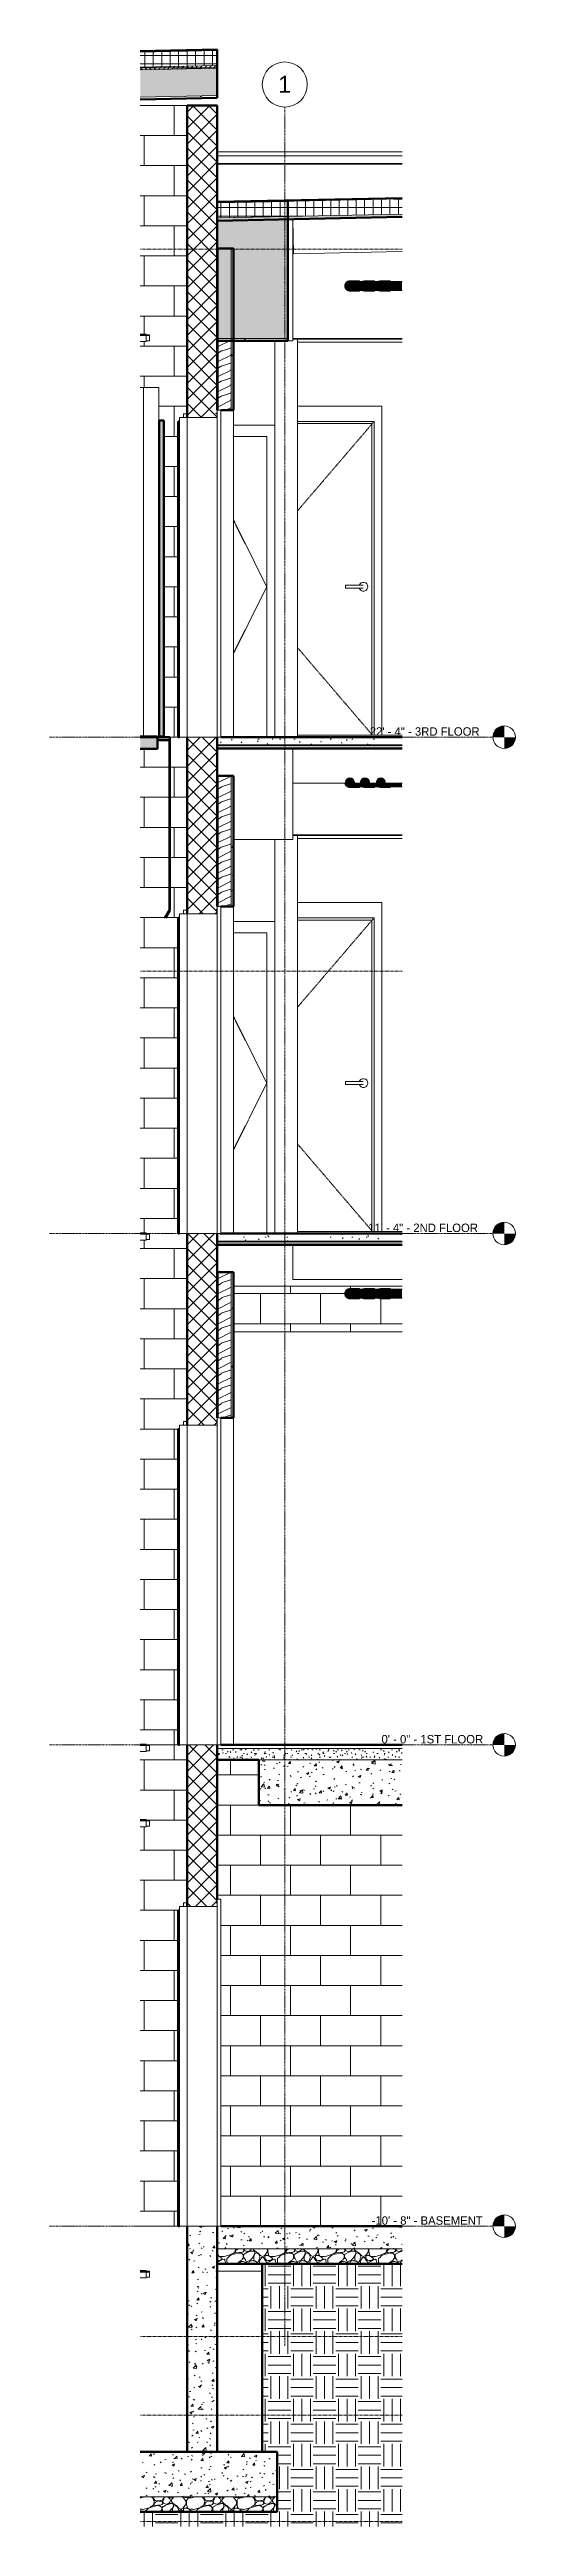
# Model space of a CAD drawing. Header units: inches. Extents: x -3449 to -2631, y -208 to 451.
# Drawn here: x -2945 to -2820, y -208 to 451 of the extents above; entities that cross this region are included whole.
import ezdxf

# ---------------------------------------------------------------- set-up
doc = ezdxf.new("R2010")
doc.units = ezdxf.units.IN
doc.header["$MEASUREMENT"] = 0
for name, pattern in [('Aligning Line 1_8_', [0.25, 0.125, -0.125]), ('Dash 1_16_', [0.125, 0.0625, -0.0625]), ('Grid Line 1_2_', [0.875, 0.5, -0.125, 0.125, -0.125])]:
    doc.linetypes.add(name, pattern=pattern)
for name, color, linetype, lineweight in [('0-2', 135, 'Continuous', 9), ('0-4', 50, 'Continuous', 5), ('0-6', 10, 'Continuous', 18), ('0-7', 7, 'Continuous', 9), ('A-CLNG-1', 55, 'Continuous', 18), ('A-DOOR-1', 7, 'Dash 1_16_', 9), ('A-DOOR-4', 7, 'Continuous', 9), ('A-DOOR-FRAM-1', 7, 'Continuous', 9), ('A-FLOR-1', 8, 'Continuous', 5), ('A-FLOR-2', 31, 'Continuous', 18), ('A-FLOR-3', 55, 'Continuous', 18), ('A-FLOR-4', 192, 'Continuous', 70), ('A-FLOR-5', 250, 'Continuous', 70), ('A-FLOR-LEVL', 51, 'Continuous', 9), ('A-FLOR-LEVL-1', 51, 'Grid Line 1_2_', 9), ('A-FLOR-MCUT', 51, 'Continuous', 18), ('A-FLOR-MCUT-1', 10, 'Continuous', 18), ('A-FLOR-PATT-1', 8, 'Continuous', 9), ('A-FLOR-PATT-2', 135, 'Continuous', 9), ('A-FLOR-PATT-3', 253, 'Continuous', 9), ('A-GENM-1', 135, 'Continuous', 9), ('A-GENM-2', 250, 'Continuous', 70), ('A-ROOF', 132, 'Continuous', 18), ('A-ROOF-1', 21, 'Continuous', 5), ('A-ROOF-2', 252, 'Continuous', 18), ('A-ROOF-3', 132, 'Continuous', 70), ('A-ROOF-4', 55, 'Continuous', 18), ('A-ROOF-PATT-1', 132, 'Continuous', 9), ('A-WALL-1', 55, 'Continuous', 18), ('A-WALL-10', 10, 'Continuous', 18), ('A-WALL-8', 252, 'Continuous', 18), ('A-WALL-9', 250, 'Continuous', 70), ('A-WALL-PATT-1', 135, 'Continuous', 9), ('A-WALL-PATT-3', 253, 'Continuous', 9), ('A-WALL-PATT-4', 7, 'Continuous', 9), ('A-WALL-PATT-5', 45, 'Continuous', 9), ('C-TOPO', 7, 'Continuous', 9), ('C-TOPO-1', 7, 'Continuous', 70), ('C-TOPO-2', 135, 'Continuous', 9), ('G-ANNO-SYMB', 111, 'Aligning Line 1_8_', 9), ('G-IMPT-1', 1, 'Continuous', 9), ('I-WALL-1', 55, 'Continuous', 18), ('P-PIPE-1', 8, 'Continuous', 5), ('P-PIPE-2', 135, 'Continuous', 9), ('P-PIPE-3', 94, 'Continuous', 9), ('Q-SPCQ-1', 7, 'Continuous', 9), ('S-BEAM-1', 135, 'Continuous', 9), ('S-FNDN-3', 55, 'Continuous', 18), ('S-FNDN-4', 250, 'Continuous', 70), ('S-GRID-1', 1, 'Grid Line 1_2_', 9), ('S-GRID-IDEN', 1, 'Continuous', 9)]:
    doc.layers.add(name, color=color, linetype=linetype, lineweight=lineweight)
doc.styles.add('Arial', font='arial.ttf', dxfattribs={"height": 4.5})
doc.styles.add('Century Gothic', font='ufonts.com_century-gothic.ttf', dxfattribs={"height": 2.25})
pattern_1 = [(0, (-3012.324, 138.832), (6, 6), [6, -6]), (0, (-3012.324, 141.082), (6, 6), [6, -6]), (0, (-3012.324, 143.332), (6, 6), [6, -6]), (90, (-3011.574, 144.082), (-6, 6), [6, -6]), (90, (-3009.324, 144.082), (-6, 6), [6, -6]), (90, (-3007.074, 144.082), (-6, 6), [6, -6])]
pattern_2 = [(216.87, (-3010.724, 142.83), (11.9951857, 7.9964214), [1.999, -17.993]), (206.565, (-3008.325, 141.631), (-3.998093, -3.998086), [4.47, -4.47]), (198.435, (-3008.325, 139.631), (-7.9970804, -3.9980748), [2.529, -10.115])]
pattern_3 = [(0, (-3012.324, 138.832), (7.68, 1.92), [0.317, -5.443, 0.317, -5.443, -30.72]), (0, (-3012.324, 138.832), (7.68, 1.92), [-11.52, 0.317, -11.203, 0.317, -5.443, -13.44]), (0, (-3012.324, 138.832), (7.68, 1.92), [-28.8, 0.317, -3.523, 0.317, -9.283]), (120, (-3009.444, 139.792), (-5.502769, 5.691075), [0.317, -5.443, 0.317, -5.443, -30.72]), (120, (-3009.444, 139.792), (-5.502769, 5.691075), [-11.52, 0.317, -11.203, 0.317, -5.443, -13.44]), (120, (-3009.444, 139.792), (-5.502769, 5.691075), [-28.8, 0.317, -3.523, 0.317, -9.283]), (240, (-3008.484, 143.632), (-2.177231, -7.611075), [0.317, -5.443, 0.317, -5.443, -30.72]), (240, (-3008.484, 143.632), (-2.177231, -7.611075), [-11.52, 0.317, -11.203, 0.317, -5.443, -13.44]), (240, (-3008.484, 143.632), (-2.177231, -7.611075), [-28.8, 0.317, -3.523, 0.317, -9.283])]
pattern_4 = [(50, (-3012.324, 138.832), (6.885997, -0.602097), [0.72, -7.92]), (355, (-3012.324, 138.832), (-1.331756, 7.22055), [0.576, -6.336]), (100.451, (-3011.75, 138.781), (5.55363, 6.61819), [0.612, -6.731]), (46.184, (-3012.324, 140.752), (10.24564, -1.58893), [1.08, -11.88]), (96.636, (-3011.47, 140.619), (8.97244, 9.35152), [0.918, -10.096]), (351.184, (-3012.324, 140.752), (8.9732, 9.35123), [0.864, -9.504]), (21, (-3011.364, 140.272), (5.730726, -3.865003), [0.72, -7.92]), (326, (-3011.364, 140.272), (2.33581, 6.96088), [0.576, -6.336]), (71.451, (-3010.886, 139.95), (8.065876, 3.09595), [0.612, -6.731]), (37.5, (-3012.324, 138.832), (0.116866, 3.195478), [0.317, -5.942, 0.317, -6.115, -6.36]), (37.5, (-3012.324, 138.832), (0.116866, 3.195478), [-12.691, 0.317, -6.043]), (7.5, (-3012.324, 138.832), (2.52543, 3.786025), [0.317, -3.35, 0.317, -5.798, -2.424]), (7.5, (-3012.324, 138.832), (2.52543, 3.786025), [-9.782, 0.317, -2.107]), (327.5, (-3014.465, 138.832), (5.124369, -0.216176), [0.317, -2.083, 0.317, -7.171, -9.936]), (327.5, (-3014.465, 138.832), (5.124369, -0.216176), [-9.888, 0.317, -9.619]), (317.5, (-3015.425, 138.832), (5.598326, 0.96141), [0.317, -2.803, 0.317, -4.656, -7.056]), (317.5, (-3015.425, 138.832), (5.598326, 0.96141), [-8.093, 0.317, -6.739])]
pattern_5 = [(0, (-2412.8894, 138.832), (7.68, 1.92), [0.317, -5.443, 0.317, -5.443, -30.72]), (0, (-2412.8894, 138.832), (7.68, 1.92), [-11.52, 0.317, -11.203, 0.317, -5.443, -13.44]), (0, (-2412.8894, 138.832), (7.68, 1.92), [-28.8, 0.317, -3.523, 0.317, -9.283]), (120, (-2410.0094, 139.792), (-5.502769, 5.691075), [0.317, -5.443, 0.317, -5.443, -30.72]), (120, (-2410.0094, 139.792), (-5.502769, 5.691075), [-11.52, 0.317, -11.203, 0.317, -5.443, -13.44]), (120, (-2410.0094, 139.792), (-5.502769, 5.691075), [-28.8, 0.317, -3.523, 0.317, -9.283]), (240, (-2409.0494, 143.632), (-2.177231, -7.611075), [0.317, -5.443, 0.317, -5.443, -30.72]), (240, (-2409.0494, 143.632), (-2.177231, -7.611075), [-11.52, 0.317, -11.203, 0.317, -5.443, -13.44]), (240, (-2409.0494, 143.632), (-2.177231, -7.611075), [-28.8, 0.317, -3.523, 0.317, -9.283])]
pattern_6 = [(50, (-2412.8894, 138.832), (6.885997, -0.6021), [0.72, -7.92]), (355, (-2412.8894, 138.832), (-1.33176, 7.22055), [0.576, -6.336]), (100.451, (-2412.3154, 138.781), (5.55363, 6.61819), [0.612, -6.731]), (46.184, (-2412.889, 140.752), (10.24564, -1.58893), [1.08, -11.88]), (96.636, (-2412.035, 140.619), (8.97244, 9.35152), [0.918, -10.096]), (351.184, (-2412.889, 140.752), (8.9732, 9.35123), [0.864, -9.504]), (21, (-2411.9294, 140.272), (5.730726, -3.865003), [0.72, -7.92]), (326, (-2411.9294, 140.272), (2.33581, 6.96088), [0.576, -6.336]), (71.451, (-2411.4514, 139.95), (8.065876, 3.09595), [0.612, -6.731]), (37.5, (-2412.8894, 138.832), (0.116866, 3.195478), [0.317, -5.942, 0.317, -6.115, -6.36]), (37.5, (-2412.8894, 138.832), (0.116866, 3.195478), [-12.691, 0.317, -6.043]), (7.5, (-2412.8894, 138.832), (2.52543, 3.786025), [0.317, -3.35, 0.317, -5.798, -2.424]), (7.5, (-2412.8894, 138.832), (2.52543, 3.786025), [-9.782, 0.317, -2.107]), (327.5, (-2415.0304, 138.832), (5.124369, -0.216176), [0.317, -2.083, 0.317, -7.171, -9.936]), (327.5, (-2415.0304, 138.832), (5.124369, -0.216176), [-9.888, 0.317, -9.619]), (317.5, (-2415.9904, 138.832), (5.598326, 0.96141), [0.317, -2.803, 0.317, -4.656, -7.056]), (317.5, (-2415.9904, 138.832), (5.598326, 0.96141), [-8.093, 0.317, -6.739])]
pattern_7 = [(0, (-2412.8894, 138.832), (0, 2.25), []), (90, (-2412.8894, 138.832), (-2.25, 1e-16), [])]

msp = doc.modelspace()

# ---------------------------------------------------------------- texts
at = {"layer": 'A-FLOR-LEVL', "char_height": 2.25, "attachment_point": 1, "style": 'Century Gothic'}
for s, insert, width in [('22\' - 4" - 3RD FLOOR', (-2859.27, 270.64), 36.2842), ('11\' - 4" - 2ND FLOOR', (-2859.7, 138.64), 36.8145), ('0\' - 0" - 1ST FLOOR', (-2856.14, 2.64), 32.4967), ('-10\' - 8" - BASEMENT', (-2858.77, -125.36), 35.6782)]:
    msp.add_mtext(s, dxfattribs=dict(at, insert=insert, width=width))
at = {"layer": 'S-GRID-IDEN', "insert": (-2883.67, 443.9), "char_height": 4.5, "width": 4.242, "attachment_point": 1, "style": 'Arial'}
msp.add_mtext('1', dxfattribs=at)

# ---------------------------------------------------------------- blocks, each defined once
blk = doc.blocks.new('Single-Flush - CLOSET-1720159-Section 62 - Callout 1')
at = {"layer": 'A-DOOR-1'}
for p in [(-3494.95, 193.68), (-3494.95, 158.32)]:
    blk.add_line(p, (-3486.11, 176), dxfattribs=at)
at = {"layer": 'A-DOOR-FRAM-1'}
for p, q in [((-3483.97, 219), (-3494.95, 219)), ((-3494.95, 216), (-3486.11, 216)), ((-3486.11, 216), (-3486.11, 136))]:
    blk.add_line(p, q, dxfattribs=at)
blk = doc.blocks.new('CTR - 1st Phase - Unit Layouts_rvt-4-Section 62 - Callout 1')
at = {"layer": '0-6'}
for p in [(0, 132), (0, 0)]:
    blk.add_blockref('Single-Flush - CLOSET-1720159-Section 62 - Callout 1', p, dxfattribs=at)
blk = doc.blocks.new('CTR  - Topography_rvt-4-Section 62 - Callout 1')
at = {"layer": 'C-TOPO'}
h = blk.add_hatch(dxfattribs=at)
h.set_pattern_fill('FP_43', color=256, style=0, pattern_type=2)
h.set_pattern_definition(pattern_1)
h.paths.add_polyline_path([(-3456.69, -207.85), (-3450.1, -207.85), (-3450.1, -138.01), (-3487.32, -138.01), (-3487.32, -188), (-3483.32, -188), (-3483.32, -204), (-3487.32, -204), (-3487.32, -207.85), (-3483.32, -207.85)], flags=0)
h = blk.add_hatch(dxfattribs=at)
h.set_pattern_fill('FP_43', color=256, style=0, pattern_type=2)
h.set_pattern_definition(pattern_1)
h.paths.add_polyline_path([(-3487.32, -207.85), (-3487.32, -204), (-3519.77, -204), (-3519.77, -207.85)], flags=0)
at = {"layer": 'C-TOPO-1'}
blk.add_line((-3487.32, -138.01), (-3450.1, -138.01), dxfattribs=at)
at = {"layer": 'C-TOPO-1', "flags": 128}
for points in [[(-3487.32, -188), (-3487.32, -156.52), (-3487.32, -138.01)], [(-3487.32, -188), (-3487.32, -175.86), (-3487.32, -138.01)]]:
    blk.add_lwpolyline(points, dxfattribs=at)
at = {"layer": 'C-TOPO-2'}
for p, q in [((-3450.1, -138.01), (-3487.32, -138.01)), ((-3487.32, -175.86), (-3487.32, -138.01)), ((-3487.32, -156.52), (-3487.32, -138.01)), ((-3487.32, -188), (-3487.32, -156.52)), ((-3487.32, -188), (-3487.32, -175.86))]:
    blk.add_line(p, q, dxfattribs=at)
blk = doc.blocks.new('HOLLOW METAL - UNIT DOOR-1758958-Section 62 - Callout 1')
at = {"layer": 'A-DOOR-1'}
for p, q in [((-3457.52, 352), (-3477.97, 328.14)), ((-3477.97, 291.86), (-3457.95, 268.5))]:
    blk.add_line(p, q, dxfattribs=at)
at = {"layer": 'A-DOOR-4'}
for p, q in [((-3461.07, 308.39), (-3465.2, 308.39)), ((-3465.2, 308), (-3465.2, 308.39)), ((-3465.2, 307.61), (-3465.2, 308)), ((-3465.2, 307.61), (-3461.07, 307.61))]:
    blk.add_line(p, q, dxfattribs=at)
at = {"layer": 'A-DOOR-4', "flags": 128}
for points in [[(-3460.48, 308.39), (-3460.48, 308.39), (-3460.48, 308.39), (-3460.48, 308.39), (-3460.48, 308.39), (-3460.49, 308.39), (-3460.49, 308.39), (-3460.5, 308.39), (-3460.51, 308.39), (-3460.51, 308.39), (-3460.52, 308.39), (-3460.53, 308.39), (-3460.54, 308.39), (-3460.55, 308.39), (-3460.57, 308.39), (-3460.58, 308.39), (-3460.59, 308.39), (-3460.61, 308.39), (-3460.62, 308.39), (-3460.64, 308.39), (-3460.66, 308.39), (-3460.67, 308.39), (-3460.69, 308.39), (-3460.71, 308.39), (-3460.73, 308.39), (-3460.75, 308.39), (-3460.77, 308.39), (-3460.79, 308.39), (-3460.81, 308.39), (-3460.83, 308.39), (-3460.85, 308.39), (-3460.88, 308.39), (-3460.9, 308.39), (-3460.92, 308.39), (-3460.94, 308.39), (-3460.97, 308.39), (-3460.99, 308.39), (-3461.01, 308.39), (-3461.04, 308.39), (-3461.06, 308.39), (-3461.07, 308.39)], [(-3461.07, 307.61), (-3461.04, 307.61), (-3461.02, 307.61), (-3461, 307.61), (-3460.97, 307.61), (-3460.95, 307.61), (-3460.93, 307.61), (-3460.9, 307.61), (-3460.88, 307.61), (-3460.86, 307.61), (-3460.84, 307.61), (-3460.82, 307.61), (-3460.79, 307.61), (-3460.77, 307.61), (-3460.75, 307.61), (-3460.73, 307.61), (-3460.71, 307.61), (-3460.7, 307.61), (-3460.68, 307.61), (-3460.66, 307.61), (-3460.64, 307.61), (-3460.63, 307.61), (-3460.61, 307.61), (-3460.6, 307.61), (-3460.58, 307.61), (-3460.57, 307.61), (-3460.56, 307.61), (-3460.55, 307.61), (-3460.54, 307.61), (-3460.53, 307.61), (-3460.52, 307.61), (-3460.51, 307.61), (-3460.5, 307.61), (-3460.5, 307.61), (-3460.49, 307.61), (-3460.49, 307.61), (-3460.48, 307.61), (-3460.48, 307.61), (-3460.48, 307.61), (-3460.48, 307.61), (-3460.48, 307.61)]]:
    blk.add_lwpolyline(points, dxfattribs=at)
at = {"layer": 'A-DOOR-4'}
for start, end in [(0, 160.36566), (199.56325, 0)]:
    blk.add_arc((-3460.38, 308), 1.18, start, end, dxfattribs=at)
at = {"layer": 'A-DOOR-FRAM-1'}
for p, q in [((-3455.52, 356), (-3477.97, 356)), ((-3455.52, 268.5), (-3455.52, 356)), ((-3477.97, 352), (-3457.52, 352)), ((-3477.97, 351.38), (-3458.15, 351.38)), ((-3458.15, 351.38), (-3458.15, 268.5)), ((-3457.52, 352), (-3457.52, 268.5))]:
    blk.add_line(p, q, dxfattribs=at)
blk = doc.blocks.new('Dimension Lumber - 2x10-2056819-Section 62 - Callout 1')
at = {"layer": 'S-BEAM-1'}
for p, q in [((-3479.22, 255.75), (-3479.22, 265)), ((-3479.22, 255.75), (-3465.15, 255.75)), ((-3462.85, 255.75), (-3461.15, 255.75)), ((-3458.85, 255.75), (-3456.91, 255.75)), ((-3454.6, 255.75), (-3450.1, 255.75))]:
    blk.add_line(p, q, dxfattribs=at)
blk = doc.blocks.new('Dimension Lumber - 2x10-V5-Section 62 - Callout 1')
at = {"layer": 'S-BEAM-1'}
for q in [(-3479.22, 133), (-3450.1, 123.75)]:
    blk.add_line((-3479.22, 123.75), q, dxfattribs=at)
blk = doc.blocks.new('Elbow - PVC - Sch 40 - Standard-2079255-Section 62 - Callout 1')
at = {"layer": 'P-PIPE-2'}
h = blk.add_hatch(color=256, dxfattribs=at)
h.paths.add_polyline_path([(-3464, 118.66), (-3463.65, 118.7), (-3463.31, 118.85), (-3463.05, 119.05), (-3462.83, 119.35), (-3462.7, 119.65), (-3462.66, 120), (-3462.7, 120.35), (-3462.85, 120.69), (-3463.05, 120.95), (-3463.35, 121.17), (-3463.69, 121.3), (-3464, 121.34), (-3464.35, 121.3), (-3464.69, 121.15), (-3464.95, 120.95), (-3465.16, 120.67), (-3465.3, 120.35), (-3465.34, 119.98), (-3465.3, 119.65), (-3465.15, 119.31), (-3464.95, 119.05), (-3464.67, 118.84), (-3464.31, 118.7)], flags=0)
h.paths.add_polyline_path([(-3464, 118.81), (-3464.31, 118.85), (-3464.59, 118.97), (-3464.84, 119.16), (-3465.03, 119.41), (-3465.15, 119.69), (-3465.19, 120), (-3465.15, 120.31), (-3465.02, 120.61), (-3464.84, 120.84), (-3464.59, 121.03), (-3464.31, 121.15), (-3464, 121.19), (-3463.69, 121.15), (-3463.41, 121.03), (-3463.16, 120.84), (-3462.96, 120.56), (-3462.85, 120.31), (-3462.81, 120), (-3462.85, 119.69), (-3462.97, 119.41), (-3463.16, 119.16), (-3463.41, 118.97), (-3463.69, 118.85), (-3463.82, 118.84)], flags=0)
for points in [[(-3464, 118.66), (-3462.62, 118.66), (-3462.62, 120), (-3462.66, 120), (-3462.7, 119.65), (-3462.85, 119.31), (-3463.05, 119.05), (-3463.33, 118.84), (-3463.69, 118.7)], [(-3462.62, 120), (-3462.62, 121.34), (-3463.93, 121.33), (-3463.65, 121.3), (-3463.32, 121.15), (-3463.05, 120.95), (-3462.83, 120.65), (-3462.7, 120.35), (-3462.65, 120)], [(-3462.62, 120), (-3461.47, 120), (-3461.47, 121.34), (-3462.62, 121.34), (-3462.62, 120.06)], [(-3462.62, 118.66), (-3461.47, 118.66), (-3461.47, 120), (-3462.62, 120), (-3462.62, 118.66)]]:
    blk.add_hatch(color=256, dxfattribs=at).paths.add_polyline_path(points, flags=0)
for p, q in [((-3461.47, 121.34), (-3462.62, 121.34)), ((-3462.62, 118.66), (-3461.47, 118.66)), ((-3461.47, 121.34), (-3461.47, 120)), ((-3461.47, 120), (-3461.47, 118.66))]:
    blk.add_line(p, q, dxfattribs=at)
at = {"layer": 'P-PIPE-2', "flags": 128}
for points in [[(-3465.34, 120), (-3465.34, 120.05), (-3465.34, 120.11), (-3465.33, 120.16), (-3465.33, 120.21), (-3465.32, 120.27), (-3465.31, 120.32), (-3465.29, 120.37), (-3465.28, 120.42), (-3465.26, 120.47), (-3465.24, 120.52), (-3465.22, 120.57), (-3465.19, 120.62), (-3465.17, 120.67), (-3465.14, 120.71), (-3465.11, 120.76), (-3465.08, 120.8), (-3465.05, 120.85), (-3465.01, 120.89), (-3464.97, 120.93), (-3464.94, 120.96), (-3464.9, 121), (-3464.86, 121.04), (-3464.81, 121.07), (-3464.77, 121.1), (-3464.73, 121.13), (-3464.68, 121.16), (-3464.63, 121.19), (-3464.59, 121.21), (-3464.54, 121.23), (-3464.49, 121.25), (-3464.44, 121.27), (-3464.39, 121.29), (-3464.33, 121.3), (-3464.28, 121.31), (-3464.23, 121.32), (-3464.18, 121.33), (-3464.12, 121.34), (-3464.07, 121.34), (-3464.01, 121.34), (-3464, 121.34)], [(-3464, 118.66), (-3464.05, 118.66), (-3464.11, 118.66), (-3464.16, 118.67), (-3464.21, 118.67), (-3464.27, 118.68), (-3464.32, 118.69), (-3464.37, 118.71), (-3464.42, 118.72), (-3464.47, 118.74), (-3464.52, 118.76), (-3464.57, 118.78), (-3464.62, 118.81), (-3464.67, 118.83), (-3464.71, 118.86), (-3464.76, 118.89), (-3464.8, 118.92), (-3464.85, 118.95), (-3464.89, 118.99), (-3464.93, 119.03), (-3464.96, 119.06), (-3465, 119.1), (-3465.04, 119.14), (-3465.07, 119.19), (-3465.1, 119.23), (-3465.13, 119.27), (-3465.16, 119.32), (-3465.19, 119.37), (-3465.21, 119.41), (-3465.23, 119.46), (-3465.25, 119.51), (-3465.27, 119.56), (-3465.29, 119.61), (-3465.3, 119.67), (-3465.31, 119.72), (-3465.32, 119.77), (-3465.33, 119.82), (-3465.34, 119.88), (-3465.34, 119.93), (-3465.34, 119.99), (-3465.34, 120)], [(-3464, 121.34), (-3464, 121.34), (-3464, 121.34), (-3463.99, 121.34), (-3463.98, 121.34), (-3463.97, 121.34), (-3463.96, 121.34), (-3463.95, 121.34), (-3463.93, 121.34), (-3463.91, 121.34), (-3463.89, 121.34), (-3463.87, 121.34), (-3463.84, 121.34), (-3463.82, 121.34), (-3463.79, 121.34), (-3463.76, 121.34), (-3463.73, 121.34), (-3463.69, 121.34), (-3463.66, 121.34), (-3463.62, 121.34), (-3463.58, 121.34), (-3463.54, 121.34), (-3463.5, 121.34), (-3463.46, 121.34), (-3463.41, 121.34), (-3463.37, 121.34), (-3463.32, 121.34), (-3463.27, 121.34), (-3463.22, 121.34), (-3463.17, 121.34), (-3463.12, 121.34), (-3463.07, 121.34), (-3463.02, 121.34), (-3462.97, 121.34), (-3462.91, 121.34), (-3462.86, 121.34), (-3462.8, 121.34), (-3462.75, 121.34), (-3462.69, 121.34), (-3462.64, 121.34), (-3462.62, 121.34)], [(-3462.62, 118.66), (-3462.68, 118.66), (-3462.73, 118.66), (-3462.79, 118.66), (-3462.84, 118.66), (-3462.9, 118.66), (-3462.95, 118.66), (-3463, 118.66), (-3463.06, 118.66), (-3463.11, 118.66), (-3463.16, 118.66), (-3463.21, 118.66), (-3463.26, 118.66), (-3463.31, 118.66), (-3463.36, 118.66), (-3463.4, 118.66), (-3463.45, 118.66), (-3463.49, 118.66), (-3463.53, 118.66), (-3463.57, 118.66), (-3463.61, 118.66), (-3463.65, 118.66), (-3463.68, 118.66), (-3463.72, 118.66), (-3463.75, 118.66), (-3463.78, 118.66), (-3463.81, 118.66), (-3463.84, 118.66), (-3463.86, 118.66), (-3463.89, 118.66), (-3463.91, 118.66), (-3463.93, 118.66), (-3463.94, 118.66), (-3463.96, 118.66), (-3463.97, 118.66), (-3463.98, 118.66), (-3463.99, 118.66), (-3463.99, 118.66), (-3464, 118.66), (-3464, 118.66), (-3464, 118.66)]]:
    blk.add_lwpolyline(points, dxfattribs=at)
at = {"layer": 'P-PIPE-2'}
for start, end in [(0, 180), (180, 360)]:
    blk.add_arc((-3464, 120), 1.34, start, end, dxfattribs=at)
blk = doc.blocks.new('Elbow - PVC - Sch 40 - Standard-V6-Section 62 - Callout 1')
at = {"layer": 'P-PIPE-2'}
for points in [[(-3464, 254.66), (-3463.65, 254.7), (-3463.31, 254.85), (-3463.05, 255.05), (-3462.83, 255.35), (-3462.7, 255.65), (-3462.69, 255.75), (-3462.85, 255.75), (-3462.85, 255.69), (-3462.97, 255.41), (-3463.16, 255.16), (-3463.41, 254.97), (-3463.69, 254.85), (-3464, 254.81), (-3464.31, 254.85), (-3464.59, 254.97), (-3464.84, 255.16), (-3465.03, 255.41), (-3465.15, 255.69), (-3465.16, 255.75), (-3465.31, 255.75), (-3465.3, 255.65), (-3465.15, 255.31), (-3464.95, 255.05), (-3464.67, 254.84), (-3464.31, 254.7)], [(-3464, 254.66), (-3462.62, 254.66), (-3462.63, 255.75), (-3462.69, 255.75), (-3462.7, 255.65), (-3462.85, 255.31), (-3463.05, 255.05), (-3463.33, 254.84), (-3463.69, 254.7), (-3463.93, 254.67)], [(-3461.47, 254.66), (-3461.47, 255.75), (-3462.62, 255.75), (-3462.62, 254.66), (-3462.08, 254.66)]]:
    blk.add_hatch(color=256, dxfattribs=at).paths.add_polyline_path(points, flags=0)
for p in [(-3462.62, 254.66), (-3461.47, 255.75)]:
    blk.add_line(p, (-3461.47, 254.66), dxfattribs=at)
at = {"layer": 'P-PIPE-2', "flags": 128}
for points in [[(-3464, 254.66), (-3464.05, 254.66), (-3464.11, 254.66), (-3464.16, 254.67), (-3464.21, 254.67), (-3464.27, 254.68), (-3464.32, 254.69), (-3464.37, 254.71), (-3464.42, 254.72), (-3464.47, 254.74), (-3464.52, 254.76), (-3464.57, 254.78), (-3464.62, 254.81), (-3464.67, 254.83), (-3464.71, 254.86), (-3464.76, 254.89), (-3464.8, 254.92), (-3464.85, 254.95), (-3464.89, 254.99), (-3464.93, 255.03), (-3464.96, 255.06), (-3465, 255.1), (-3465.04, 255.14), (-3465.07, 255.19), (-3465.1, 255.23), (-3465.13, 255.27), (-3465.16, 255.32), (-3465.19, 255.37), (-3465.21, 255.41), (-3465.23, 255.46), (-3465.25, 255.51), (-3465.27, 255.56), (-3465.29, 255.61), (-3465.3, 255.67), (-3465.31, 255.72), (-3465.32, 255.75)], [(-3462.62, 254.66), (-3462.68, 254.66), (-3462.73, 254.66), (-3462.79, 254.66), (-3462.84, 254.66), (-3462.9, 254.66), (-3462.95, 254.66), (-3463, 254.66), (-3463.06, 254.66), (-3463.11, 254.66), (-3463.16, 254.66), (-3463.21, 254.66), (-3463.26, 254.66), (-3463.31, 254.66), (-3463.36, 254.66), (-3463.4, 254.66), (-3463.45, 254.66), (-3463.49, 254.66), (-3463.53, 254.66), (-3463.57, 254.66), (-3463.61, 254.66), (-3463.65, 254.66), (-3463.68, 254.66), (-3463.72, 254.66), (-3463.75, 254.66), (-3463.78, 254.66), (-3463.81, 254.66), (-3463.84, 254.66), (-3463.86, 254.66), (-3463.89, 254.66), (-3463.91, 254.66), (-3463.93, 254.66), (-3463.94, 254.66), (-3463.96, 254.66), (-3463.97, 254.66), (-3463.98, 254.66), (-3463.99, 254.66), (-3463.99, 254.66), (-3464, 254.66), (-3464, 254.66), (-3464, 254.66)]]:
    blk.add_lwpolyline(points, dxfattribs=at)
at = {"layer": 'P-PIPE-2'}
blk.add_arc((-3464, 256), 1.34, 190.78042, 349.21958, dxfattribs=at)
blk = doc.blocks.new('Dimension Lumber - 2x10-V7-Section 62 - Callout 1')
at = {"layer": 'S-BEAM-1'}
for q in [(-3479.22, 405.77), (-3450.1, 397.13)]:
    blk.add_line((-3479.03, 396.53), q, dxfattribs=at)
blk = doc.blocks.new('CTR - 1st Phase - Common Walls_rvt-4-Section 62 - Callout 1')
at = {"layer": 'A-WALL-8'}
for points in [[(-3499.07, 355), (-3499.07, 373.37), (-3499.32, 373.37), (-3499.32, 355)], [(-3499.32, 223), (-3499.07, 223), (-3499.07, 257.75), (-3499.32, 257.75), (-3499.32, 224.88)], [(-3499.07, 87), (-3499.07, 125.75), (-3499.32, 125.75), (-3499.32, 87)]]:
    blk.add_hatch(color=256, dxfattribs=at).paths.add_polyline_path(points, flags=0)
at = {"layer": 'A-WALL-PATT-3'}
h = blk.add_hatch(dxfattribs=at)
h.set_pattern_fill('FP_44', color=256, style=0, pattern_type=2)
h.set_pattern_definition(pattern_2)
h.paths.add_polyline_path([(-3498.32, 355), (-3495.57, 355), (-3495.57, 374), (-3499.07, 374), (-3499.07, 355), (-3498.68, 355)], flags=0)
h = blk.add_hatch(dxfattribs=at)
h.set_pattern_fill('FP_44', color=256, style=0, pattern_type=2)
h.set_pattern_definition(pattern_2)
h.paths.add_polyline_path([(-3495.57, 223), (-3495.57, 257.75), (-3499.07, 257.75), (-3499.07, 223), (-3498.32, 223)], flags=0)
h = blk.add_hatch(dxfattribs=at)
h.set_pattern_fill('FP_44', color=256, style=0, pattern_type=2)
h.set_pattern_definition(pattern_2)
h.paths.add_polyline_path([(-3498.45, 87), (-3495.57, 87), (-3495.57, 125.75), (-3499.07, 125.75), (-3499.07, 87), (-3498.68, 87)], flags=0)
at = {"layer": 'A-WALL-PATT-4'}
h = blk.add_hatch(dxfattribs=at)
h.set_pattern_fill('FP_45', color=256, style=0, pattern_type=2)
h.set_pattern_definition(pattern_3)
h.paths.add_polyline_path([(-3494.95, 355), (-3494.95, 374), (-3495.57, 374), (-3495.57, 355)], flags=0)
h = blk.add_hatch(dxfattribs=at)
h.set_pattern_fill('FP_45', color=256, style=0, pattern_type=2)
h.set_pattern_definition(pattern_3)
h.paths.add_polyline_path([(-3495.57, 223), (-3494.95, 223), (-3494.95, 257.75), (-3495.57, 257.75), (-3495.57, 224)], flags=0)
h = blk.add_hatch(dxfattribs=at)
h.set_pattern_fill('FP_45', color=256, style=0, pattern_type=2)
h.set_pattern_definition(pattern_3)
h.paths.add_polyline_path([(-3494.95, 87), (-3494.95, 125.75), (-3495.57, 125.75), (-3495.57, 87)], flags=0)
at = {"layer": 'P-PIPE-1'}
for points in [[(-3461.47, 388), (-3461.34, 388), (-3461.3, 388.35), (-3461.15, 388.69), (-3460.95, 388.95), (-3460.67, 389.16), (-3460.62, 389.19), (-3461.47, 389.19), (-3461.47, 388.07)], [(-3457.47, 388), (-3457.1, 388), (-3457.06, 388.35), (-3456.9, 388.69), (-3456.71, 388.95), (-3456.43, 389.16), (-3456.37, 389.19), (-3457.47, 389.19), (-3457.47, 388.21)], [(-3452.28, 388), (-3450.1, 388), (-3450.1, 389.19), (-3453.23, 389.19), (-3453.23, 388)], [(-3461.47, 386.81), (-3460.62, 386.81), (-3460.69, 386.85), (-3460.95, 387.05), (-3461.16, 387.33), (-3461.3, 387.69), (-3461.34, 388), (-3461.47, 388), (-3461.47, 386.84)], [(-3457.47, 386.81), (-3456.37, 386.81), (-3456.45, 386.85), (-3456.71, 387.05), (-3456.92, 387.33), (-3457.06, 387.69), (-3457.1, 388), (-3457.47, 388), (-3457.47, 386.84)], [(-3450.1, 386.81), (-3450.1, 388), (-3453.23, 388), (-3453.23, 386.81)], [(-3461.47, 254.81), (-3460.62, 254.81), (-3460.69, 254.85), (-3460.95, 255.05), (-3461.16, 255.33), (-3461.3, 255.69), (-3461.31, 255.75), (-3461.47, 255.75), (-3461.47, 254.84)], [(-3457.47, 254.81), (-3456.37, 254.81), (-3456.45, 254.85), (-3456.71, 255.05), (-3456.92, 255.33), (-3457.06, 255.69), (-3457.07, 255.75), (-3457.47, 255.75), (-3457.47, 254.84)], [(-3450.1, 254.81), (-3450.1, 255.75), (-3453.23, 255.75), (-3453.23, 254.81), (-3452.28, 254.81)], [(-3461.47, 120), (-3461.34, 120), (-3461.3, 120.35), (-3461.15, 120.69), (-3460.95, 120.95), (-3460.67, 121.16), (-3460.62, 121.19), (-3461.47, 121.19), (-3461.47, 120.07)], [(-3461.47, 118.81), (-3460.62, 118.81), (-3460.69, 118.85), (-3460.95, 119.05), (-3461.16, 119.33), (-3461.3, 119.69), (-3461.34, 120), (-3461.47, 120), (-3461.47, 118.84)], [(-3457.47, 120), (-3457.1, 120), (-3457.06, 120.35), (-3456.9, 120.69), (-3456.71, 120.95), (-3456.43, 121.16), (-3456.37, 121.19), (-3457.47, 121.19), (-3457.47, 120.21)], [(-3457.47, 118.81), (-3456.37, 118.81), (-3456.45, 118.85), (-3456.71, 119.05), (-3456.92, 119.33), (-3457.06, 119.69), (-3457.1, 120), (-3457.47, 120), (-3457.47, 118.84)], [(-3450.1, 120), (-3450.1, 121.19), (-3453.23, 121.19), (-3453.23, 120), (-3452.28, 120)], [(-3450.1, 118.81), (-3450.1, 120), (-3453.23, 120), (-3453.23, 118.81)]]:
    blk.add_hatch(color=256, dxfattribs=at).paths.add_polyline_path(points, flags=0)
at = {"layer": 'P-PIPE-2'}
for points in [[(-3464, 386.81), (-3463.69, 386.85), (-3463.41, 386.97), (-3463.16, 387.16), (-3462.97, 387.41), (-3462.85, 387.71), (-3462.81, 388), (-3462.85, 388.31), (-3462.97, 388.59), (-3463.16, 388.84), (-3463.41, 389.03), (-3463.69, 389.15), (-3464, 389.19), (-3464.31, 389.15), (-3464.59, 389.03), (-3464.84, 388.84), (-3465.03, 388.59), (-3465.15, 388.31), (-3465.19, 388), (-3465.15, 387.69), (-3465.03, 387.41), (-3464.84, 387.16), (-3464.59, 386.97), (-3464.31, 386.85), (-3464.18, 386.84)], [(-3460, 386.81), (-3459.69, 386.85), (-3459.41, 386.97), (-3459.16, 387.16), (-3458.97, 387.41), (-3458.85, 387.71), (-3458.81, 388), (-3458.85, 388.31), (-3458.97, 388.59), (-3459.16, 388.84), (-3459.41, 389.03), (-3459.69, 389.15), (-3460, 389.19), (-3460.31, 389.15), (-3460.59, 389.03), (-3460.84, 388.84), (-3461.03, 388.59), (-3461.15, 388.31), (-3461.19, 388), (-3461.15, 387.69), (-3461.03, 387.41), (-3460.84, 387.16), (-3460.59, 386.97), (-3460.31, 386.85), (-3460.18, 386.84)], [(-3455.76, 386.81), (-3455.45, 386.85), (-3455.16, 386.97), (-3454.92, 387.16), (-3454.73, 387.41), (-3454.61, 387.71), (-3454.57, 388), (-3454.61, 388.31), (-3454.73, 388.59), (-3454.92, 388.84), (-3455.16, 389.03), (-3455.45, 389.15), (-3455.76, 389.19), (-3456.07, 389.15), (-3456.35, 389.03), (-3456.6, 388.84), (-3456.79, 388.59), (-3456.9, 388.31), (-3456.94, 388), (-3456.9, 387.69), (-3456.79, 387.41), (-3456.59, 387.16), (-3456.35, 386.97), (-3456.06, 386.85), (-3455.94, 386.84)], [(-3464, 254.81), (-3463.69, 254.85), (-3463.41, 254.97), (-3463.16, 255.16), (-3462.97, 255.41), (-3462.85, 255.71), (-3462.81, 256), (-3462.85, 256.31), (-3462.97, 256.59), (-3463.16, 256.84), (-3463.41, 257.03), (-3463.69, 257.15), (-3464, 257.19), (-3464.31, 257.15), (-3464.59, 257.03), (-3464.84, 256.84), (-3465.03, 256.59), (-3465.15, 256.31), (-3465.19, 256), (-3465.15, 255.69), (-3465.03, 255.41), (-3464.84, 255.16), (-3464.59, 254.97), (-3464.31, 254.85), (-3464.18, 254.84)], [(-3460, 254.81), (-3459.69, 254.85), (-3459.41, 254.97), (-3459.16, 255.16), (-3458.97, 255.41), (-3458.85, 255.71), (-3458.81, 256), (-3458.85, 256.31), (-3458.97, 256.59), (-3459.16, 256.84), (-3459.41, 257.03), (-3459.69, 257.15), (-3460, 257.19), (-3460.31, 257.15), (-3460.59, 257.03), (-3460.84, 256.84), (-3461.03, 256.59), (-3461.15, 256.31), (-3461.19, 256), (-3461.15, 255.69), (-3461.03, 255.41), (-3460.84, 255.16), (-3460.59, 254.97), (-3460.31, 254.85), (-3460.18, 254.84)], [(-3455.76, 254.81), (-3455.45, 254.85), (-3455.16, 254.97), (-3454.92, 255.16), (-3454.73, 255.41), (-3454.61, 255.71), (-3454.57, 256), (-3454.61, 256.31), (-3454.73, 256.59), (-3454.92, 256.84), (-3455.16, 257.03), (-3455.45, 257.15), (-3455.76, 257.19), (-3456.06, 257.15), (-3456.35, 257.03), (-3456.6, 256.84), (-3456.79, 256.59), (-3456.9, 256.31), (-3456.94, 256), (-3456.9, 255.69), (-3456.79, 255.41), (-3456.6, 255.16), (-3456.35, 254.97), (-3456.06, 254.85), (-3455.94, 254.84)], [(-3464, 118.81), (-3463.69, 118.85), (-3463.41, 118.97), (-3463.16, 119.16), (-3462.97, 119.41), (-3462.85, 119.71), (-3462.81, 120), (-3462.85, 120.31), (-3462.97, 120.59), (-3463.16, 120.84), (-3463.41, 121.03), (-3463.69, 121.15), (-3464, 121.19), (-3464.31, 121.15), (-3464.59, 121.03), (-3464.84, 120.84), (-3465.04, 120.56), (-3465.15, 120.31), (-3465.19, 120), (-3465.15, 119.69), (-3465.03, 119.41), (-3464.84, 119.16), (-3464.59, 118.97), (-3464.31, 118.85), (-3464.18, 118.84)], [(-3460, 118.81), (-3459.69, 118.85), (-3459.41, 118.97), (-3459.16, 119.16), (-3458.97, 119.41), (-3458.85, 119.71), (-3458.81, 120), (-3458.85, 120.31), (-3458.97, 120.59), (-3459.16, 120.84), (-3459.41, 121.03), (-3459.69, 121.15), (-3460, 121.19), (-3460.31, 121.15), (-3460.59, 121.03), (-3460.84, 120.84), (-3461.04, 120.56), (-3461.15, 120.31), (-3461.19, 120), (-3461.15, 119.69), (-3461.03, 119.41), (-3460.84, 119.16), (-3460.59, 118.97), (-3460.31, 118.85), (-3460.18, 118.84)], [(-3455.76, 118.81), (-3455.45, 118.85), (-3455.16, 118.97), (-3454.92, 119.16), (-3454.73, 119.41), (-3454.61, 119.71), (-3454.57, 120), (-3454.61, 120.31), (-3454.73, 120.59), (-3454.92, 120.84), (-3455.16, 121.03), (-3455.45, 121.15), (-3455.76, 121.19), (-3456.07, 121.15), (-3456.35, 121.03), (-3456.6, 120.84), (-3456.8, 120.56), (-3456.9, 120.31), (-3456.94, 120), (-3456.9, 119.69), (-3456.79, 119.41), (-3456.6, 119.16), (-3456.35, 118.97), (-3456.06, 118.85), (-3455.94, 118.84)]]:
    blk.add_hatch(color=256, dxfattribs=at).paths.add_polyline_path(points, flags=0)
at = {"layer": 'A-CLNG-1'}
for p, q in [((-3477.97, 373.82), (-3450.1, 373.82)), ((-3450.1, 373.07), (-3477.97, 373.07)), ((-3477.97, 241.82), (-3450.1, 241.82)), ((-3450.1, 241.07), (-3477.97, 241.07))]:
    blk.add_line(p, q, dxfattribs=at)
at = {"layer": 'A-FLOR-3'}
for p, q in [((-3477.97, 268.5), (-3450.1, 268.5)), ((-3477.97, 136.5), (-3450.1, 136.5))]:
    blk.add_line(p, q, dxfattribs=at)
at = {"layer": 'A-WALL-1'}
for p, q in [((-3494.95, 355), (-3494.95, 268)), ((-3494.95, 223), (-3494.95, 136)), ((-3450.1, 109.88), (-3494.95, 109.88)), ((-3494.95, 87), (-3494.95, 0))]:
    blk.add_line(p, q, dxfattribs=at)
at = {"layer": 'A-WALL-10'}
for p, q in [((-3499.07, 398), (-3499.07, 355)), ((-3495.57, 398), (-3495.57, 355)), ((-3499.07, 257.75), (-3499.07, 223)), ((-3495.57, 257.75), (-3495.57, 223)), ((-3499.07, 125.75), (-3499.07, 87)), ((-3495.57, 125.75), (-3495.57, 87))]:
    blk.add_line(p, q, dxfattribs=at)
at = {"layer": 'A-WALL-9'}
for p, q in [((-3494.95, 398), (-3499.32, 398)), ((-3499.32, 398), (-3499.32, 355)), ((-3494.95, 355), (-3494.95, 398)), ((-3498.32, 355), (-3494.95, 355)), ((-3494.95, 257.75), (-3499.32, 257.75)), ((-3499.32, 257.75), (-3499.32, 223)), ((-3494.95, 223), (-3494.95, 257.75)), ((-3498.32, 223), (-3494.95, 223)), ((-3494.95, 125.75), (-3499.32, 125.75)), ((-3499.32, 125.75), (-3499.32, 87)), ((-3494.95, 87), (-3494.95, 125.75)), ((-3498.32, 87), (-3494.95, 87))]:
    blk.add_line(p, q, dxfattribs=at)
at = {"layer": 'I-WALL-1'}
for p, q in [((-3483.97, 268), (-3483.97, 373.37)), ((-3450.1, 374), (-3479.22, 374)), ((-3479.22, 373.87), (-3477.97, 373.87)), ((-3477.97, 373.87), (-3477.97, 268)), ((-3483.97, 136), (-3483.97, 240.75)), ((-3450.1, 242), (-3479.22, 242)), ((-3477.97, 241.87), (-3479.22, 241.87)), ((-3477.97, 241.87), (-3477.97, 136))]:
    blk.add_line(p, q, dxfattribs=at)
at = {"layer": 'P-PIPE-2'}
for p, q in [((-3460.62, 389.19), (-3461.47, 389.19)), ((-3456.37, 389.19), (-3457.47, 389.19)), ((-3450.1, 389.19), (-3453.23, 389.19)), ((-3461.47, 386.81), (-3460.62, 386.81)), ((-3457.47, 386.81), (-3456.37, 386.81)), ((-3453.23, 386.81), (-3450.1, 386.81)), ((-3461.47, 254.81), (-3460.62, 254.81)), ((-3457.47, 254.81), (-3456.37, 254.81)), ((-3453.23, 254.81), (-3450.1, 254.81)), ((-3460.62, 121.19), (-3461.47, 121.19)), ((-3461.47, 118.81), (-3460.62, 118.81)), ((-3456.37, 121.19), (-3457.47, 121.19)), ((-3457.47, 118.81), (-3456.37, 118.81)), ((-3450.1, 121.19), (-3453.23, 121.19)), ((-3453.23, 118.81), (-3450.1, 118.81))]:
    blk.add_line(p, q, dxfattribs=at)
at = {"layer": 'P-PIPE-3'}
for centre, start, end in [((-3464, 388), 0, 180), ((-3460, 388), 0, 180), ((-3455.76, 388), 0, 180), ((-3464, 388), 180, 0), ((-3460, 388), 180, 0), ((-3455.76, 388), 180, 0), ((-3464, 256), 0, 180), ((-3460, 256), 0, 180), ((-3455.76, 256), 0, 180), ((-3464, 256), 180, 0), ((-3460, 256), 180, 0), ((-3455.76, 256), 180, 0), ((-3464, 120), 0, 180), ((-3464, 120), 180, 0), ((-3460, 120), 0, 180), ((-3460, 120), 180, 0), ((-3455.76, 120), 0, 180), ((-3455.76, 120), 180, 0)]:
    blk.add_arc(centre, 1.19, start, end, dxfattribs=at)
at = {"layer": '0-2'}
for name, p in [('Dimension Lumber - 2x10-V7-Section 62 - Callout 1', (0, 0)), ('Elbow - PVC - Sch 40 - Standard-2079255-Section 62 - Callout 1', (0, 268)), ('Elbow - PVC - Sch 40 - Standard-2079255-Section 62 - Callout 1', (4, 268)), ('Elbow - PVC - Sch 40 - Standard-2079255-Section 62 - Callout 1', (8.24, 268)), ('HOLLOW METAL - UNIT DOOR-1758958-Section 62 - Callout 1', (0, 0)), ('Dimension Lumber - 2x10-2056819-Section 62 - Callout 1', (0, 0)), ('Elbow - PVC - Sch 40 - Standard-V6-Section 62 - Callout 1', (0, 0)), ('Elbow - PVC - Sch 40 - Standard-V6-Section 62 - Callout 1', (4, 0)), ('Elbow - PVC - Sch 40 - Standard-V6-Section 62 - Callout 1', (8.24, 0)), ('HOLLOW METAL - UNIT DOOR-1758958-Section 62 - Callout 1', (0, -132)), ('Dimension Lumber - 2x10-V5-Section 62 - Callout 1', (0, 0)), ('Elbow - PVC - Sch 40 - Standard-2079255-Section 62 - Callout 1', (0, 0)), ('Elbow - PVC - Sch 40 - Standard-2079255-Section 62 - Callout 1', (4, 0)), ('Elbow - PVC - Sch 40 - Standard-2079255-Section 62 - Callout 1', (8.24, 0))]:
    blk.add_blockref(name, p, dxfattribs=at)
blk = doc.blocks.new('Elevator Door-Center - 48_ x 84_-2010370-Section 62 - Callout 1')
at = {"layer": 'Q-SPCQ-1'}
for p, q in [((-3509.32, 268), (-3509.32, 353)), ((-3509.32, 353), (-3507.32, 353)), ((-3507.32, 353), (-3507.32, 268)), ((-3507.32, 268), (-3507.32, 353)), ((-3507.32, 353), (-3499.32, 353)), ((-3499.32, 268), (-3499.32, 355)), ((-3499.32, 355), (-3498.32, 355)), ((-3498.32, 355), (-3498.32, 268)), ((-3509.32, 268), (-3507.32, 268)), ((-3499.32, 268), (-3507.32, 268)), ((-3498.32, 268), (-3499.32, 268))]:
    blk.add_line(p, q, dxfattribs=at)
blk = doc.blocks.new('Elevator Door-Center - 48_ x 84_-2010369-Section 62 - Callout 1')
at = {"layer": 'Q-SPCQ-1'}
for p, q in [((-3499.32, 0), (-3499.32, 87)), ((-3498.32, 87), (-3499.32, 87)), ((-3498.32, 87), (-3498.32, 0)), ((-3509.32, 0), (-3509.32, 85)), ((-3507.32, 85), (-3509.32, 85)), ((-3507.32, 85), (-3507.32, 0)), ((-3507.32, 0), (-3507.32, 85)), ((-3499.32, 85), (-3507.32, 85)), ((-3507.32, 0), (-3509.32, 0)), ((-3499.32, 0), (-3507.32, 0)), ((-3498.32, 0), (-3499.32, 0))]:
    blk.add_line(p, q, dxfattribs=at)
blk = doc.blocks.new('Otis_G2S_06102019171910 - Duty_3000_Speed_150_Seismic_N_CabHeight_93_CabPanels_Y_EntHeight_84_CwtLoc_L2_CwtSafety_N_DoorHand_CO_OpeningType_Front_Glassback_N_FRSAME_NOH-2125003-Section 62 - Callout 1')
at = {"layer": 'A-GENM-1'}
h = blk.add_hatch(color=256, dxfattribs=at)
h.paths.add_polyline_path([(-3513.07, 219.97), (-3511.89, 221.94), (-3511.94, 221.97), (-3511.88, 221.97), (-3511.88, 268), (-3515.16, 268), (-3515.16, 268.16), (-3519.77, 268.16), (-3519.77, 264.92), (-3515.22, 264.92), (-3515.22, 267.19), (-3512, 267.19), (-3512.01, 221.97), (-3513.17, 220.03), (-3513.12, 220)], flags=0)
h.paths.add_polyline_path([(-3513.47, 268.2), (-3513.47, 352.2), (-3514.72, 352.2), (-3514.72, 268.2)], flags=0)
at = {"layer": 'A-GENM-2'}
for p, q in [((-3513.47, 352.2), (-3514.72, 352.2)), ((-3514.72, 352.2), (-3514.72, 268.2)), ((-3513.47, 268.2), (-3513.47, 352.2)), ((-3518.82, 268.16), (-3519.77, 268.16)), ((-3519.77, 268), (-3518.82, 268)), ((-3515.22, 268), (-3519.77, 268)), ((-3519.77, 264.92), (-3515.22, 264.92)), ((-3515.16, 268.16), (-3518.82, 268.16)), ((-3518.82, 268.16), (-3518.82, 268)), ((-3518.82, 268), (-3518.82, 268.16)), ((-3518.82, 268), (-3515.16, 268)), ((-3511.88, 268), (-3515.22, 268)), ((-3515.22, 264.92), (-3515.22, 268)), ((-3515.22, 268), (-3515.22, 267.19)), ((-3515.22, 267.19), (-3511.88, 267.19)), ((-3515.16, 268), (-3515.16, 268.16)), ((-3514.72, 268.2), (-3513.47, 268.2)), ((-3511.88, 267.19), (-3512, 267.19)), ((-3512, 267.19), (-3512, 221.97)), ((-3511.88, 267.19), (-3511.88, 268)), ((-3511.88, 221.97), (-3511.88, 267.19)), ((-3511.99, 222), (-3513.17, 220.03)), ((-3513.17, 220.03), (-3513.07, 219.97)), ((-3513.07, 219.97), (-3511.89, 221.94)), ((-3512, 221.97), (-3511.88, 221.97)), ((-3511.89, 221.94), (-3511.99, 222))]:
    blk.add_line(p, q, dxfattribs=at)
at = {"layer": 'G-IMPT-1'}
for p, q in [((-3519.77, 361), (-3518.88, 361)), ((-3518.88, 268.16), (-3518.88, 361)), ((-3518.88, 361), (-3514.8, 361)), ((-3518.88, 268.16), (-3518.88, 361)), ((-3514.8, 268.16), (-3514.8, 361)), ((-3514.8, 268.16), (-3514.8, 361)), ((-3514.8, 268.16), (-3515.16, 268.16)), ((-3514.72, 268), (-3514.72, 268.2)), ((-3514.68, 268.2), (-3514.68, 268)), ((-3513.51, 268), (-3513.51, 268.2)), ((-3513.47, 268.2), (-3513.47, 268))]:
    blk.add_line(p, q, dxfattribs=at)
blk = doc.blocks.new('Otis_G2S_06102019171910 - Otis_G2S_06102019171910-2044336-Section 62 - Callout 1')
at = {"layer": 'A-GENM-1'}
for points in [[(-3509.32, 268), (-3509.32, 352), (-3509.73, 352), (-3509.73, 268)], [(-3509.32, 136), (-3509.32, 220), (-3509.73, 220), (-3509.73, 136)], [(-3509.73, 0), (-3509.32, 0), (-3509.32, 84), (-3509.73, 84), (-3509.73, 39.42)], [(-3509.73, -128), (-3509.32, -128), (-3509.32, -44), (-3509.73, -44), (-3509.73, -125.43)]]:
    blk.add_hatch(color=256, dxfattribs=at).paths.add_polyline_path(points, flags=0)
for p, q in [((-3519.77, 375.2), (-3518.23, 375.2)), ((-3519.77, 375), (-3518.23, 375)), ((-3518.23, 375), (-3519.77, 375)), ((-3519.77, 374.8), (-3518.23, 374.8)), ((-3518.23, 374.8), (-3519.77, 374.8)), ((-3518.23, 373.23), (-3519.77, 373.23)), ((-3518.23, 375), (-3518.23, 375.2)), ((-3518.23, 374.8), (-3518.23, 375)), ((-3518.23, 375), (-3517.35, 375)), ((-3518.23, 373.23), (-3518.23, 374.8)), ((-3517.35, 374.8), (-3518.23, 374.8)), ((-3517.35, 373.43), (-3518.23, 373.43)), ((-3517.35, 374.8), (-3517.35, 375)), ((-3517.35, 373.43), (-3517.35, 374.8)), ((-3508.28, 354), (-3507.32, 354)), ((-3508.28, 354), (-3508.28, 353)), ((-3508.28, 222), (-3507.32, 222)), ((-3508.28, 222), (-3508.28, 221)), ((-3519.77, 136.2), (-3518.23, 136.2)), ((-3519.77, 136), (-3518.23, 136)), ((-3518.23, 136), (-3519.77, 136)), ((-3519.77, 135.8), (-3518.23, 135.8)), ((-3518.23, 135.8), (-3519.77, 135.8)), ((-3518.23, 134.23), (-3519.77, 134.23)), ((-3518.23, 136), (-3518.23, 136.2)), ((-3518.23, 135.8), (-3518.23, 136)), ((-3518.23, 136), (-3517.35, 136)), ((-3518.23, 134.23), (-3518.23, 135.8)), ((-3517.35, 135.8), (-3518.23, 135.8)), ((-3517.35, 134.43), (-3518.23, 134.43)), ((-3517.35, 135.8), (-3517.35, 136)), ((-3517.35, 134.43), (-3517.35, 135.8)), ((-3508.28, 86), (-3507.32, 86)), ((-3508.28, 86), (-3508.28, 85)), ((-3519.77, 0.2), (-3518.23, 0.2)), ((-3519.77, 0), (-3518.23, 0)), ((-3518.23, 0), (-3519.77, 0)), ((-3518.23, 0), (-3518.23, 0.2)), ((-3518.23, -0.2), (-3518.23, 0)), ((-3518.23, 0), (-3517.35, 0)), ((-3517.35, -0.2), (-3517.35, 0)), ((-3519.77, -0.2), (-3518.23, -0.2)), ((-3518.23, -0.2), (-3519.77, -0.2)), ((-3518.23, -1.77), (-3519.77, -1.77)), ((-3518.23, -1.77), (-3518.23, -0.2)), ((-3517.35, -0.2), (-3518.23, -0.2)), ((-3517.35, -1.57), (-3518.23, -1.57)), ((-3517.35, -1.57), (-3517.35, -0.2)), ((-3519.77, -19.8), (-3518.23, -19.8)), ((-3519.77, -20), (-3518.23, -20)), ((-3518.23, -20), (-3519.77, -20)), ((-3519.77, -20.2), (-3518.23, -20.2)), ((-3518.23, -20.2), (-3519.77, -20.2)), ((-3518.23, -21.77), (-3519.77, -21.77)), ((-3518.23, -20), (-3518.23, -19.8)), ((-3518.23, -20.2), (-3518.23, -20)), ((-3518.23, -20), (-3517.35, -20)), ((-3518.23, -21.77), (-3518.23, -20.2)), ((-3517.35, -20.2), (-3518.23, -20.2)), ((-3517.35, -21.57), (-3518.23, -21.57)), ((-3517.35, -20.2), (-3517.35, -20)), ((-3517.35, -21.57), (-3517.35, -20.2)), ((-3508.28, -42), (-3507.32, -42)), ((-3508.28, -42), (-3508.28, -43)), ((-3519.77, -139.8), (-3518.23, -139.8)), ((-3519.77, -140), (-3518.23, -140)), ((-3518.23, -140), (-3519.77, -140)), ((-3519.77, -140.2), (-3518.23, -140.2)), ((-3518.23, -140.2), (-3519.77, -140.2)), ((-3518.23, -141.77), (-3519.77, -141.77)), ((-3518.23, -140), (-3518.23, -139.8)), ((-3518.23, -140.2), (-3518.23, -140)), ((-3518.23, -140), (-3517.35, -140)), ((-3518.23, -141.77), (-3518.23, -140.2)), ((-3517.35, -140.2), (-3518.23, -140.2)), ((-3517.35, -141.57), (-3518.23, -141.57)), ((-3517.35, -140.2), (-3517.35, -140)), ((-3517.35, -141.57), (-3517.35, -140.2))]:
    blk.add_line(p, q, dxfattribs=at)
at = {"layer": 'A-GENM-2'}
for p, q in [((-3509.32, 352), (-3509.73, 352)), ((-3509.73, 352), (-3509.73, 268)), ((-3499.32, 354.13), (-3499.45, 354.13)), ((-3499.45, 354.13), (-3499.45, 354)), ((-3499.45, 354), (-3499.32, 354)), ((-3509.73, 268), (-3509.32, 268)), ((-3509.32, 220), (-3509.73, 220)), ((-3509.73, 220), (-3509.73, 136)), ((-3499.32, 222.13), (-3499.45, 222.13)), ((-3499.45, 222.13), (-3499.45, 222)), ((-3499.45, 222), (-3499.32, 222)), ((-3509.73, 136), (-3509.32, 136)), ((-3499.32, 86.13), (-3499.45, 86.13)), ((-3499.45, 86.13), (-3499.45, 86)), ((-3499.45, 86), (-3499.32, 86)), ((-3509.32, 84), (-3509.73, 84)), ((-3509.73, 84), (-3509.73, 0)), ((-3509.73, 0), (-3509.32, 0)), ((-3509.32, -44), (-3509.73, -44)), ((-3509.73, -44), (-3509.73, -128)), ((-3499.32, -41.87), (-3499.45, -41.87)), ((-3499.45, -41.87), (-3499.45, -42)), ((-3499.45, -42), (-3499.32, -42)), ((-3509.73, -128), (-3509.32, -128))]:
    blk.add_line(p, q, dxfattribs=at)
blk.add_blockref('Otis_G2S_06102019171910 - Duty_3000_Speed_150_Seismic_N_CabHeight_93_CabPanels_Y_EntHeight_84_CwtLoc_L2_CwtSafety_N_DoorHand_CO_OpeningType_Front_Glassback_N_FRSAME_NOH-2125003-Section 62 - Callout 1', (0, 0))
blk = doc.blocks.new('CTR - 1st Phase -Stairs _ Elevators_rvt-4-Section 62 - Callout 1')
at = {"layer": 'A-FLOR-PATT-2'}
h = blk.add_hatch(dxfattribs=at)
h.set_pattern_fill('FP_51', color=256, style=0, pattern_type=2)
h.set_pattern_definition([(212.005, (-3013.13, 140.847), (-40.310627, -26.8730086), [1.268, -125.493]), (213.69, (-3012.324, 141.385), (-13.436241, -13.436764), [0.969, -47.478]), (198.435, (-3011.921, 141.519), (-26.873024, -13.436542), [0.425, -42.065]), (180, (-3011.383, 141.519), (-2e-15, -13.437), [0.537, -12.899]), (161.565, (-3010.98, 141.385), (-13.436518, 1.2e-05), [0.425, -42.065]), (333.435, (-3010.846, 151.059), (13.43653, 1e-05), [0.601, -29.444]), (296.565, (-3010.98, 151.328), (13.43652, -13.436544), [0.3, -29.745]), (270, (-3010.98, 152), (13.437, 8e-16), [0.672, -12.765]), (186.34, (-3010.846, 143.266), (-107.492657, -13.4363962), [1.217, -120.457]), (296.565, (-3007.89, 151.596), (13.43652, -13.436544), [0.3, -29.745]), (303.69, (-3008.158, 152), (13.436764, -13.436241), [0.484, -47.962]), (229.399, (-3006.009, 146.087), (-67.1828397, -80.6196216), [1.239, -122.641]), (243.435, (-3005.605, 146.894), (1e-05, -13.43653), [0.901, -29.144]), (213.69, (-3000.903, 145.416), (-13.436241, -13.436764), [0.484, -47.962]), (33.69, (-3004.934, 141.653), (13.436241, 13.436764), [0.484, -47.962]), (0, (-3005.202, 141.653), (0, 13.437), [0.269, -13.168]), (333.435, (-3005.471, 141.788), (13.43653, 1e-05), [0.3, -29.745]), (284.036, (-3005.605, 142.325), (13.436545, -40.30972), [0.554, -54.847]), (270, (-3005.605, 142.594), (13.437, 8e-16), [0.269, -13.168]), (243.435, (-3005.605, 142.863), (1e-05, -13.43653), [0.3, -29.745]), (135, (-3005.605, 142.997), (-13.43644, 9e-16), [0.19, -18.812]), (90, (-3005.605, 142.863), (-13.437, 8e-16), [0.134, -13.302]), (18.435, (-3000.768, 149.044), (26.873024, 13.436542), [0.85, -41.641]), (6.34, (-2999.962, 149.312), (107.492657, 13.4363962), [1.217, -120.457]), (180, (-3000.499, 146.087), (-2e-15, -13.437), [0.806, -12.63]), (197.354, (-2998.35, 146.759), (-40.3099621, -13.4370921), [2.252, -222.987]), (198.435, (-2997.947, 146.894), (-26.873024, -13.436542), [0.425, -42.065]), (213.69, (-2997.543, 147.162), (-13.436241, -13.436764), [0.484, -47.962]), (251.565, (-2997.409, 147.565), (-1.2e-05, -13.436518), [0.425, -42.065]), (243.435, (-2997.275, 147.834), (1e-05, -13.43653), [0.3, -29.745]), (270, (-2997.275, 148.103), (13.437, 8e-16), [0.269, -13.168]), (293.199, (-2997.678, 149.044), (13.4363854, -26.872947), [1.023, -101.307]), (315, (-2998.081, 149.447), (13.43644, 0), [0.57, -18.432]), (0, (-2998.753, 149.447), (0, 13.437), [0.672, -12.765]), (341.565, (-3001.709, 146.222), (13.436518, -1.2e-05), [0.425, -42.065]), (303.69, (-3001.978, 146.625), (13.436764, -13.436241), [0.484, -47.962]), (279.462, (-3002.112, 147.431), (13.43628, -67.183201), [0.817, -80.915]), (270, (-3002.112, 148.237), (13.437, 8e-16), [0.806, -12.63]), (239.036, (-3001.709, 148.909), (-13.4372, -26.873257), [0.783, -77.565]), (188.13, (-3000.768, 149.044), (-80.6200966, -13.436299), [0.95, -94.061]), (116.565, (-3010.711, 148.64), (-13.43652, 13.436544), [0.3, -29.745]), (135, (-3010.443, 148.372), (-13.43644, 9e-16), [0.38, -18.622]), (168.69, (-3009.771, 148.237), (-13.436897, 0.000212), [0.685, -67.829]), (191.31, (-3009.099, 148.372), (-53.746592, -13.436568), [0.685, -67.829]), (194.036, (-3008.561, 148.506), (-40.30972, -13.436545), [0.554, -54.847]), (236.31, (-3008.293, 148.909), (-13.436194, -26.8733), [0.484, -47.962]), (236.31, (-3008.024, 149.312), (-13.436194, -26.8733), [0.484, -47.962]), (270, (-3008.024, 149.715), (13.437, 8e-16), [0.403, -13.034]), (291.801, (-3008.293, 150.387), (13.436166, -26.872997), [0.724, -71.635]), (116.565, (-3008.158, 147.565), (-13.43652, 13.436544), [0.601, -29.444]), (168.69, (-3007.487, 147.431), (-13.436897, 0.000212), [0.685, -67.829]), (194.036, (-3006.949, 147.565), (-40.30972, -13.436545), [0.554, -54.847]), (225, (-3006.546, 147.969), (9e-16, -13.43644), [0.57, -18.432]), (251.565, (-3006.412, 148.372), (-1.2e-05, -13.436518), [0.425, -42.065]), (296.565, (-3006.68, 148.909), (13.43652, -13.436544), [0.601, -29.444]), (315, (-3006.949, 149.178), (13.43644, 0), [0.38, -18.622]), (326.31, (-3007.352, 149.447), (26.8733, -13.436194), [0.484, -47.962]), (0, (-3007.621, 149.447), (0, 13.437), [0.269, -13.168]), (33.69, (-3008.024, 149.178), (13.436241, 13.436764), [0.484, -47.962]), (71.565, (-3008.158, 148.775), (1.2e-05, 13.436518), [0.425, -42.065]), (63.435, (-3008.293, 148.506), (-1e-05, 13.43653), [0.3, -29.745]), (71.565, (-3008.427, 148.103), (1.2e-05, 13.436518), [0.425, -42.065]), (104.036, (-3008.427, 147.565), (-13.436545, 40.30972), [0.554, -54.847]), (45, (-3008.696, 147.297), (0, 13.43644), [0.38, -18.622]), (18.435, (-3009.099, 147.162), (26.873024, 13.436542), [0.425, -42.065]), (0, (-3009.771, 147.162), (0, 13.437), [0.672, -12.765]), (14.036, (-3010.308, 147.028), (40.30972, 13.436545), [0.554, -54.847]), (341.565, (-3010.711, 147.162), (13.436518, -1.2e-05), [0.425, -42.065]), (270, (-3010.711, 147.565), (13.437, 8e-16), [0.403, -13.034]), (225, (-3010.308, 147.969), (9e-16, -13.43644), [0.57, -18.432]), (198.435, (-3009.502, 148.237), (-26.873024, -13.436542), [0.85, -41.641]), (180, (-3008.83, 148.237), (-2e-15, -13.437), [0.672, -12.765]), (153.435, (-3008.561, 148.103), (-13.43653, -1e-05), [0.3, -29.745]), (206.565, (-3003.456, 145.953), (-13.436544, -13.43652), [0.3, -29.745]), (146.31, (-3003.052, 145.684), (-26.8733, 13.436194), [0.484, -47.962]), (119.745, (-3002.515, 144.744), (-40.3105597, 67.1832064), [1.083, -107.246]), (95.711, (-3002.381, 143.4), (-13.4375424, 120.930058), [1.35, -133.686]), (90, (-3002.381, 143.266), (-13.437, 8e-16), [0.134, -13.302]), (63.435, (-3002.515, 142.997), (-1e-05, 13.43653), [0.3, -29.745]), (26.565, (-3002.784, 142.863), (13.436544, 13.43652), [0.3, -29.745]), (0, (-3003.187, 142.863), (0, 13.437), [0.403, -13.034]), (0, (-3003.321, 142.863), (0, 13.437), [0.134, -13.302]), (0, (-3003.59, 142.863), (0, 13.437), [0.269, -13.168]), (326.31, (-3003.993, 143.131), (26.8733, -13.436194), [0.484, -47.962]), (333.435, (-3004.262, 143.266), (13.43653, 1e-05), [0.3, -29.745]), (284.036, (-3004.396, 143.803), (13.436545, -40.30972), [0.554, -54.847]), (270, (-3004.396, 144.072), (13.437, 8e-16), [0.269, -13.168]), (270, (-3004.396, 144.475), (13.437, 8e-16), [0.403, -13.034]), (258.69, (-3004.262, 145.147), (-0.000212, -13.436897), [0.685, -67.829]), (231.34, (-3003.724, 145.819), (-40.3101895, -53.745816), [0.86, -85.176]), (270, (-3000.903, 145.55), (13.437, 8e-16), [0.134, -13.302]), (270, (-3000.903, 145.684), (13.437, 8e-16), [0.134, -13.302]), (326.31, (-3001.306, 145.953), (26.8733, -13.436194), [0.484, -47.962]), (333.435, (-3002.112, 146.356), (13.43653, 1e-05), [0.901, -29.144]), (0, (-3002.784, 146.356), (0, 13.437), [0.672, -12.765]), (63.435, (-3002.918, 146.087), (-1e-05, 13.43653), [0.3, -29.745]), (90, (-3002.918, 145.55), (-13.437, 8e-16), [0.537, -12.899]), (135, (-3002.515, 145.147), (-13.43644, 9e-16), [0.57, -18.432]), (161.565, (-3002.112, 145.013), (-13.436518, 1.2e-05), [0.425, -42.065]), (180, (-3001.709, 145.013), (-2e-15, -13.437), [0.403, -13.034]), (198.435, (-3001.306, 145.147), (-26.873024, -13.436542), [0.425, -42.065]), (351.87, (-3006.546, 152.403), (13.437009, -0.000259), [1.9, -93.111]), (14.036, (-3007.083, 152.268), (40.30972, 13.436545), [0.554, -54.847]), (53.13, (-3007.487, 151.731), (26.873672, 40.309752), [0.672, -66.511]), (95.194, (-3007.352, 150.253), (-13.4351326, 134.3664647), [1.484, -146.928]), (101.31, (-3007.218, 149.581), (-13.436568, 53.746592), [0.685, -67.829]), (143.13, (-3006.68, 149.178), (-40.309752, 26.873672), [0.672, -66.511]), (161.565, (-3006.277, 149.044), (-13.436518, 1.2e-05), [0.425, -42.065]), (198.435, (-3005.874, 149.178), (-26.873024, -13.436542), [0.425, -42.065]), (225, (-3005.202, 149.85), (9e-16, -13.43644), [0.95, -18.052]), (228.814, (-3004.262, 150.925), (-80.6198072, -94.0561774), [1.428, -141.405]), (251.565, (-3004.127, 151.328), (-1.2e-05, -13.436518), [0.425, -42.065]), (270, (-3004.127, 151.462), (13.437, 8e-16), [0.134, -13.302]), (288.435, (-3004.262, 151.865), (13.436542, -26.873024), [0.425, -42.065]), (326.31, (-3004.665, 152.134), (26.8733, -13.436194), [0.484, -47.962]), (90, (-3010.846, 148.909), (-13.437, 8e-16), [0.941, -12.496]), (338.199, (-3008.965, 150.656), (40.309912, -13.436441), [0.724, -71.635]), (0, (-3009.771, 150.656), (0, 13.437), [0.806, -12.63]), (30.964, (-3010.443, 150.253), (40.310285, 26.873314), [0.783, -77.565]), (45, (-3010.846, 149.85), (0, 13.43644), [0.57, -18.432]), (90, (-3012.996, 144.609), (-13.437, 8e-16), [0.941, -12.496]), (116.565, (-3012.592, 143.803), (-13.43652, 13.436544), [0.901, -29.144]), (153.435, (-3011.786, 143.4), (-13.43653, -1e-05), [0.901, -29.144]), (180, (-3011.114, 143.4), (-2e-15, -13.437), [0.672, -12.765]), (218.66, (-3010.443, 143.938), (-13.436833, -13.4362984), [0.86, -85.176]), (231.34, (-3009.905, 144.609), (-40.3101895, -53.745816), [0.86, -85.176]), (213.69, (-3009.099, 145.147), (-13.436241, -13.436764), [0.969, -47.478]), (239.036, (-3008.696, 145.819), (-13.4372, -26.873257), [0.783, -77.565]), (270, (-3008.696, 146.087), (13.437, 8e-16), [0.269, -13.168]), (270, (-3008.696, 146.491), (13.437, 8e-16), [0.403, -13.034]), (315, (-3009.099, 146.894), (13.43644, 0), [0.57, -18.432]), (350.538, (-3009.905, 147.028), (13.4368224, 7.56e-05), [0.817, -80.915]), (14.036, (-3010.98, 146.759), (40.30972, 13.436545), [1.108, -54.293]), (18.435, (-3012.189, 146.356), (26.873024, 13.436542), [1.275, -41.216]), (45, (-3012.592, 145.953), (0, 13.43644), [0.57, -18.432]), (45, (-3012.996, 145.55), (0, 13.43644), [0.57, -18.432]), (108.435, (-3010.04, 142.594), (-13.436542, 26.873024), [0.85, -41.641]), (126.87, (-3009.636, 142.056), (-13.436224, 13.436576), [0.672, -66.511]), (146.31, (-3009.233, 141.788), (-26.8733, 13.436194), [0.484, -47.962]), (161.565, (-3008.83, 141.653), (-13.436518, 1.2e-05), [0.425, -42.065]), (135, (-3008.427, 141.25), (-13.43644, 9e-16), [0.57, -18.432]), (161.565, (-3008.024, 141.116), (-13.436518, 1.2e-05), [0.425, -42.065]), (180, (-3007.621, 141.116), (-2e-15, -13.437), [0.403, -13.034]), (206.565, (-3007.352, 141.25), (-13.436544, -13.43652), [0.3, -29.745]), (206.565, (-3006.815, 141.519), (-13.436544, -13.43652), [0.601, -29.444]), (189.462, (-3006.009, 141.653), (-67.183201, -13.43628), [0.817, -80.915]), (243.435, (-3005.74, 142.191), (1e-05, -13.43653), [0.601, -29.444]), (270, (-3005.74, 142.325), (13.437, 8e-16), [0.134, -13.302]), (270, (-3005.74, 142.594), (13.437, 8e-16), [0.269, -13.168]), (326.31, (-3006.143, 143.4), (26.8733, -13.436194), [0.484, -47.962]), (327.995, (-3007.218, 144.072), (67.1829352, -40.309468), [1.268, -125.493]), (329.036, (-3007.89, 144.475), (26.873257, -13.4372), [0.783, -77.565]), (341.565, (-3008.696, 144.744), (13.436518, -1.2e-05), [0.85, -41.641]), (0, (-3009.233, 144.744), (0, 13.437), [0.537, -12.899]), (33.69, (-3009.636, 144.475), (13.436241, 13.436764), [0.484, -47.962]), (53.13, (-3010.04, 143.938), (26.873672, 40.309752), [0.672, -66.511]), (63.435, (-3010.308, 143.4), (-1e-05, 13.43653), [0.601, -29.444]), (225, (-3004.127, 142.325), (9e-16, -13.43644), [0.57, -18.432]), (236.31, (-3003.859, 142.728), (-13.436194, -26.8733), [0.484, -47.962]), (270, (-3003.859, 142.863), (13.437, 8e-16), [0.134, -13.302]), (315, (-3004.127, 143.131), (13.43644, 0), [0.38, -18.622]), (333.435, (-3004.665, 143.4), (13.43653, 1e-05), [0.601, -29.444]), (18.435, (-3005.471, 143.131), (26.873024, 13.436542), [0.85, -41.641]), (75.964, (-3005.605, 142.594), (-0.0003, 13.436231), [0.554, -54.847]), (71.565, (-3011.652, 140.041), (1.2e-05, 13.436518), [0.425, -42.065]), (135, (-3011.383, 139.772), (-13.43644, 9e-16), [0.38, -18.622]), (146.31, (-3010.98, 139.504), (-26.8733, 13.436194), [0.484, -47.962]), (153.435, (-3010.443, 139.235), (-13.43653, -1e-05), [0.601, -29.444]), (180, (-3010.308, 139.235), (-2e-15, -13.437), [0.134, -13.302]), (161.565, (-3009.905, 139.1), (-13.436518, 1.2e-05), [0.425, -42.065]), (180, (-3009.368, 139.1), (-2e-15, -13.437), [0.537, -12.899]), (198.435, (-3008.965, 139.235), (-26.873024, -13.436542), [0.425, -42.065]), (210.964, (-3008.293, 139.638), (-40.310285, -26.873314), [0.783, -77.565]), (206.565, (-3008.024, 139.772), (-13.436544, -13.43652), [0.3, -29.745]), (251.565, (-3007.89, 140.175), (-1.2e-05, -13.436518), [0.425, -42.065]), (303.69, (-3008.158, 140.578), (13.436764, -13.436241), [0.484, -47.962]), (306.87, (-3008.561, 141.116), (13.436224, -13.436576), [0.672, -66.511]), (323.13, (-3009.099, 141.519), (40.309752, -26.873672), [0.672, -66.511]), (345.964, (-3009.636, 141.653), (13.436231, 0.0003), [0.554, -54.847]), (18.435, (-3010.04, 141.519), (26.873024, 13.436542), [0.425, -42.065]), (30.964, (-3010.711, 141.116), (40.310285, 26.873314), [0.783, -77.565]), (39.806, (-3011.518, 140.444), (13.4366017, 13.436291), [1.049, -103.894]), (135, (-3007.487, 139.235), (-13.43644, 9e-16), [0.19, -18.812]), (153.435, (-3007.218, 139.1), (-13.43653, -1e-05), [0.3, -29.745]), (191.31, (-3006.546, 139.235), (-53.746592, -13.436568), [0.685, -67.829]), (165.964, (-3006.009, 139.1), (-13.436231, -0.0003), [0.554, -54.847]), (175.236, (-3004.396, 138.966), (-13.4364265, -8.2e-05), [1.618, -160.181]), (206.565, (-3004.127, 139.1), (-13.436544, -13.43652), [0.3, -29.745]), (225, (-3003.859, 139.369), (9e-16, -13.43644), [0.38, -18.622]), (270, (-3003.859, 140.041), (13.437, 8e-16), [0.672, -12.765]), (270, (-3003.859, 140.444), (13.437, 8e-16), [0.403, -13.034]), (308.66, (-3004.396, 141.116), (13.4362984, -13.436833), [0.86, -85.176]), (338.199, (-3005.068, 141.385), (40.309912, -13.436441), [0.724, -71.635]), (348.69, (-3005.74, 141.519), (13.436897, -0.000212), [0.685, -67.829]), (18.435, (-3006.949, 141.116), (26.873024, 13.436542), [1.275, -41.216]), (36.87, (-3007.487, 140.713), (13.436576, 13.436224), [0.672, -66.511]), (68.199, (-3007.755, 140.041), (13.436441, 40.309912), [0.724, -71.635]), (101.31, (-3007.621, 139.369), (-13.436568, 53.746592), [0.685, -67.829]), (348.69, (-3008.83, 152.134), (13.436897, -0.000212), [0.685, -67.829]), (354.806, (-3010.308, 152.268), (13.4361385, -0.000352), [1.484, -146.928]), (0, (-3010.711, 152.268), (0, 13.437), [0.403, -13.034]), (45, (-3010.98, 152), (0, 13.43644), [0.38, -18.622]), (180, (-3009.905, 150.79), (-2e-15, -13.437), [0.403, -13.034]), (188.13, (-3008.965, 150.925), (-80.6200966, -13.436299), [0.95, -94.061]), (172.875, (-3007.89, 150.79), (-13.436807, -0.000376), [1.083, -107.246]), (225, (-3007.755, 150.925), (9e-16, -13.43644), [0.19, -18.812]), (270, (-3007.755, 151.328), (13.437, 8e-16), [0.403, -13.034]), (161.565, (-3003.456, 151.731), (-13.436518, 1.2e-05), [0.425, -42.065]), (180, (-3002.918, 151.731), (-2e-15, -13.437), [0.537, -12.899]), (198.435, (-3002.515, 151.865), (-26.873024, -13.436542), [0.425, -42.065]), (170.538, (-3001.709, 151.731), (-13.4368224, -7.56e-05), [0.817, -80.915]), (213.69, (-3001.306, 152), (-13.436241, -13.436764), [0.484, -47.962]), (270, (-3001.306, 152.134), (13.437, 8e-16), [0.134, -13.302]), (296.565, (-3001.44, 152.403), (13.43652, -13.436544), [0.3, -29.745]), (341.565, (-3002.246, 152.671), (13.436518, -1.2e-05), [0.85, -41.641]), (341.565, (-3003.052, 152.94), (13.436518, -1.2e-05), [0.85, -41.641]), (14.036, (-3003.59, 152.806), (40.30972, 13.436545), [0.554, -54.847]), (45, (-3003.993, 152.403), (0, 13.43644), [0.57, -18.432]), (104.036, (-3003.859, 151.865), (-13.436545, 40.30972), [0.554, -54.847]), (0, (-3014.339, 140.175), (0, 13.437), [0.134, -13.302]), (315, (-3014.608, 140.444), (13.43644, 0), [0.38, -18.622]), (274.764, (-3014.742, 142.056), (13.437683, -147.8026001), [1.618, -160.181]), (255.964, (-3014.608, 142.594), (0.0003, -13.436231), [0.554, -54.847]), (225, (-3014.339, 142.863), (9e-16, -13.43644), [0.38, -18.622]), (198.435, (-3013.13, 143.266), (-26.873024, -13.436542), [1.275, -41.216]), (180, (-3012.996, 143.266), (-2e-15, -13.437), [0.134, -13.302]), (171.87, (-3012.055, 143.131), (-13.437009, 0.000259), [0.95, -94.061]), (146.31, (-3010.443, 142.997), (-26.8733, 13.436194), [0.484, -47.962]), (108.435, (-3010.174, 142.191), (-13.436542, 26.873024), [0.85, -41.641]), (90, (-3010.174, 142.056), (-13.437, 8e-16), [0.134, -13.302]), (71.565, (-3010.308, 141.653), (1.2e-05, 13.436518), [0.425, -42.065]), (26.565, (-3010.577, 141.519), (13.436544, 13.43652), [0.3, -29.745]), (18.435, (-3010.98, 141.385), (26.873024, 13.436542), [0.425, -42.065]), (126.87, (-3003.724, 140.444), (-13.436224, 13.436576), [0.672, -66.511]), (123.69, (-3003.456, 140.041), (-13.436764, 13.436241), [0.484, -47.962]), (149.036, (-3002.784, 139.638), (-26.873257, 13.4372), [0.783, -77.565]), (168.69, (-3002.112, 139.504), (-13.436897, 0.000212), [0.685, -67.829]), (213.69, (-3001.709, 139.772), (-13.436241, -13.436764), [0.484, -47.962]), (251.565, (-3001.574, 140.175), (-1.2e-05, -13.436518), [0.425, -42.065]), (270, (-3001.574, 140.31), (13.437, 8e-16), [0.134, -13.302]), (279.462, (-3001.709, 141.116), (13.43628, -67.183201), [0.817, -80.915]), (243.435, (-3001.574, 141.385), (1e-05, -13.43653), [0.3, -29.745]), (270, (-3001.574, 141.519), (13.437, 8e-16), [0.134, -13.302]), (296.565, (-3001.978, 142.325), (13.43652, -13.436544), [0.901, -29.144]), (329.036, (-3002.649, 142.728), (26.873257, -13.4372), [0.783, -77.565]), (8.13, (-3003.59, 142.594), (80.6200966, 13.436299), [0.95, -94.061]), (45, (-3004.127, 142.056), (0, 13.43644), [0.76, -18.242]), (45, (-3004.396, 141.788), (0, 13.43644), [0.38, -18.622]), (90, (-3004.396, 141.385), (-13.437, 8e-16), [0.403, -13.034]), (123.69, (-3004.127, 140.982), (-13.436764, 13.436241), [0.484, -47.962]), (101.31, (-3002.112, 143.4), (-13.436568, 53.746592), [0.685, -67.829]), (108.435, (-3001.978, 142.997), (-13.436542, 26.873024), [0.425, -42.065]), (135, (-3001.843, 142.863), (-13.43644, 9e-16), [0.19, -18.812]), (180, (-3001.44, 142.863), (-2e-15, -13.437), [0.403, -13.034]), (213.69, (-3001.037, 143.131), (-13.436241, -13.436764), [0.484, -47.962]), (187.125, (-2999.962, 143.266), (-94.0566594, -13.437028), [1.083, -107.246]), (236.31, (-2999.693, 143.669), (-13.436194, -26.8733), [0.484, -47.962]), (270, (-2999.693, 143.803), (13.437, 8e-16), [0.134, -13.302]), (288.435, (-2999.828, 144.206), (13.436542, -26.873024), [0.425, -42.065]), (285.945, (-3000.096, 145.147), (13.4366066, -40.309649), [0.978, -96.842]), (315, (-3000.365, 145.416), (13.43644, 0), [0.38, -18.622]), (18.435, (-3000.768, 145.281), (26.873024, 13.436542), [0.425, -42.065]), (29.745, (-3001.709, 144.744), (67.1832064, 40.3105597), [1.083, -107.246]), (18.435, (-3002.112, 144.609), (26.873024, 13.436542), [0.425, -42.065]), (75.964, (-3002.246, 144.072), (-0.0003, 13.436231), [0.554, -54.847]), (180, (-3006.143, 147.565), (-2e-15, -13.437), [0.403, -13.034]), (180, (-3005.874, 147.565), (-2e-15, -13.437), [0.269, -13.168]), (135, (-3005.605, 147.297), (-13.43644, 9e-16), [0.38, -18.622]), (90, (-3005.605, 146.894), (-13.437, 8e-16), [0.403, -13.034]), (26.565, (-3007.621, 144.744), (13.436544, 13.43652), [0.901, -29.144]), (341.565, (-3008.024, 144.878), (13.436518, -1.2e-05), [0.425, -42.065]), (300.964, (-3008.427, 145.55), (26.873314, -40.310285), [0.783, -77.565]), (71.565, (-3005.874, 145.953), (1.2e-05, 13.436518), [0.425, -42.065]), (90, (-3005.874, 145.281), (-13.437, 8e-16), [0.672, -12.765]), (123.69, (-3005.605, 144.878), (-13.436764, 13.436241), [0.484, -47.962]), (153.435, (-3005.068, 144.609), (-13.43653, -1e-05), [0.601, -29.444]), (198.435, (-3004.665, 144.744), (-26.873024, -13.436542), [0.425, -42.065]), (243.435, (-3004.53, 145.013), (1e-05, -13.43653), [0.3, -29.745]), (255.964, (-3004.396, 145.55), (0.0003, -13.436231), [0.554, -54.847]), (251.565, (-3004.262, 145.953), (-1.2e-05, -13.436518), [0.425, -42.065]), (291.801, (-3004.53, 146.625), (13.436166, -26.872997), [0.724, -71.635]), (323.13, (-3005.068, 147.028), (40.309752, -26.873672), [0.672, -66.511]), (18.435, (-3005.471, 146.894), (26.873024, 13.436542), [0.425, -42.065]), (63.435, (-3005.74, 146.356), (-1e-05, 13.43653), [0.601, -29.444]), (135, (-3006.815, 143.938), (-13.43644, 9e-16), [0.57, -18.432]), (149.036, (-3006.143, 143.535), (-26.873257, 13.4372), [0.783, -77.565]), (146.31, (-3005.74, 143.266), (-26.8733, 13.436194), [0.484, -47.962]), (180, (-3005.471, 143.266), (-2e-15, -13.437), [0.269, -13.168]), (210.964, (-3004.799, 143.669), (-40.310285, -26.873314), [0.783, -77.565]), (243.435, (-3004.665, 143.938), (1e-05, -13.43653), [0.3, -29.745]), (303.69, (-3004.934, 144.341), (13.436764, -13.436241), [0.484, -47.962]), (321.34, (-3005.605, 144.878), (53.745816, -40.3101895), [0.86, -85.176]), (345.964, (-3006.143, 145.013), (13.436231, 0.0003), [0.554, -54.847]), (11.31, (-3006.815, 144.878), (53.746592, 13.436568), [0.685, -67.829]), (26.565, (-3007.083, 144.744), (13.436544, 13.43652), [0.3, -29.745]), (71.565, (-3007.218, 144.341), (1.2e-05, 13.436518), [0.425, -42.065]), (15.945, (-3007.487, 147.297), (40.309649, 13.4366066), [0.978, -96.842]), (29.745, (-3008.427, 146.759), (67.1832064, 40.3105597), [1.083, -107.246]), (63.435, (-3008.561, 146.491), (-1e-05, 13.43653), [0.3, -29.745]), (90, (-3008.561, 146.087), (-13.437, 8e-16), [0.403, -13.034]), (104.036, (-3008.427, 145.55), (-13.436545, 40.30972), [0.554, -54.847]), (120.964, (-3008.024, 144.878), (-26.873314, 40.310285), [0.783, -77.565]), (153.435, (-3000.499, 152), (-13.43653, -1e-05), [0.3, -29.745]), (180, (-3000.231, 152), (-2e-15, -13.437), [0.269, -13.168]), (209.745, (-2999.29, 152.537), (-67.1832064, -40.3105597), [1.083, -107.246]), (225, (-2998.753, 153.075), (9e-16, -13.43644), [0.76, -18.242]), (239.036, (-2998.35, 153.746), (-13.4372, -26.873257), [0.783, -77.565]), (239.036, (-2997.947, 154.418), (-13.4372, -26.873257), [0.783, -77.565]), (270, (-2997.947, 154.553), (13.437, 8e-16), [0.134, -13.302]), (333.435, (-2998.215, 154.687), (13.43653, 1e-05), [0.3, -29.745]), (0, (-2998.618, 154.687), (0, 13.437), [0.403, -13.034]), (45, (-2999.021, 154.284), (0, 13.43644), [0.57, -18.432]), (26.565, (-3000.634, 153.478), (13.436544, 13.43652), [1.803, -28.243]), (30.964, (-3001.306, 153.075), (40.310285, 26.873314), [0.783, -77.565]), (90, (-3001.306, 152.806), (-13.437, 8e-16), [0.269, -13.168]), (128.66, (-3000.768, 152.134), (-13.4362984, 13.436833), [0.86, -85.176]), (255.964, (-3002.246, 147.7), (0.0003, -13.436231), [0.554, -54.847]), (281.31, (-3002.381, 148.372), (13.436568, -53.746592), [0.685, -67.829]), (309.806, (-3003.052, 149.178), (13.436291, -13.4366017), [1.049, -103.894]), (329.036, (-3003.724, 149.581), (26.873257, -13.4372), [0.783, -77.565]), (345.964, (-3004.262, 149.715), (13.436231, 0.0003), [0.554, -54.847]), (0, (-3004.799, 149.715), (0, 13.437), [0.537, -12.899]), (26.565, (-3005.337, 149.447), (13.436544, 13.43652), [0.601, -29.444]), (45, (-3005.74, 149.044), (0, 13.43644), [0.57, -18.432]), (53.13, (-3006.143, 148.506), (26.873672, 40.309752), [0.672, -66.511]), (90, (-3006.143, 148.103), (-13.437, 8e-16), [0.403, -13.034]), (135, (-3005.74, 147.7), (-13.43644, 9e-16), [0.57, -18.432]), (144.462, (-3004.799, 147.028), (-40.3095313, 26.8733096), [1.156, -114.43]), (135, (-3004.127, 146.356), (-13.43644, 9e-16), [0.95, -18.052]), (153.435, (-3003.59, 146.087), (-13.43653, -1e-05), [0.601, -29.444]), (206.565, (-3003.052, 146.356), (-13.436544, -13.43652), [0.601, -29.444]), (230.194, (-3002.381, 147.162), (-53.747184, -67.182341), [1.049, -103.894]), (66.801, (-3004.127, 150.387), (26.8740486, 67.1828756), [1.023, -101.307]), (90, (-3004.127, 149.984), (-13.437, 8e-16), [0.403, -13.034]), (153.435, (-3003.859, 149.85), (-13.43653, -1e-05), [0.3, -29.745]), (153.435, (-3003.321, 149.581), (-13.43653, -1e-05), [0.601, -29.444]), (149.036, (-3002.649, 149.178), (-26.873257, 13.4372), [0.783, -77.565]), (180, (-3001.978, 149.178), (-2e-15, -13.437), [0.672, -12.765]), (180, (-3001.171, 149.178), (-2e-15, -13.437), [0.806, -12.63]), (213.69, (-3000.768, 149.447), (-13.436241, -13.436764), [0.484, -47.962]), (243.435, (-3000.499, 149.984), (1e-05, -13.43653), [0.601, -29.444]), (277.125, (-3000.634, 151.059), (13.437028, -94.0566594), [1.083, -107.246]), (315, (-3000.903, 151.328), (13.43644, 0), [0.38, -18.622]), (341.565, (-3001.306, 151.462), (13.436518, -1.2e-05), [0.425, -42.065]), (352.875, (-3002.381, 151.596), (13.436807, 0.000376), [1.083, -107.246]), (0, (-3003.052, 151.596), (0, 13.437), [0.672, -12.765]), (21.801, (-3003.724, 151.328), (26.872997, 13.436166), [0.724, -71.635]), (90, (-2997.678, 150.656), (-13.437, 8e-16), [0.537, -12.899]), (90, (-2997.678, 150.118), (-13.437, 8e-16), [0.537, -12.899]), (56.31, (-2997.947, 149.715), (13.436194, 26.873299), [0.484, -47.962]), (18.435, (-2998.35, 149.581), (26.873024, 13.436542), [0.425, -42.065]), (0, (-2999.693, 149.581), (0, 13.437), [1.344, -12.093]), (341.565, (-3000.096, 149.715), (13.436518, -1.2e-05), [0.425, -42.065]), (296.565, (-3000.231, 149.984), (13.43652, -13.436544), [0.3, -29.745]), (278.13, (-3000.365, 150.925), (13.436299, -80.6200966), [0.95, -94.061]), (270, (-3000.365, 151.059), (13.437, 8e-16), [0.134, -13.302]), (251.565, (-3000.231, 151.462), (-1.2e-05, -13.436518), [0.425, -42.065]), (225, (-2999.828, 151.865), (9e-16, -13.43644), [0.57, -18.432]), (218.66, (-2999.156, 152.403), (-13.436833, -13.4362984), [0.86, -85.176]), (225, (-2998.753, 152.806), (9e-16, -13.43644), [0.57, -18.432]), (206.565, (-2998.484, 152.94), (-13.436544, -13.43652), [0.3, -29.745]), (180, (-2998.215, 152.94), (-2e-15, -13.437), [0.269, -13.168]), (123.69, (-2997.947, 152.537), (-13.436764, 13.436241), [0.484, -47.962]), (108.435, (-2997.812, 152.134), (-13.436542, 26.873024), [0.425, -42.065]), (98.13, (-2997.678, 151.193), (-13.436299, 80.6200966), [0.95, -94.061])])
h.paths.add_polyline_path([(-3487.32, -204), (-3483.32, -204), (-3483.32, -200), (-3519.77, -200.01), (-3519.77, -204)], flags=0)
at = {"layer": 'A-FLOR-PATT-3'}
h = blk.add_hatch(dxfattribs=at)
h.set_pattern_fill('FP_47', color=256, style=0, pattern_type=2)
h.set_pattern_definition(pattern_4)
h.paths.add_polyline_path([(-3487.32, -200), (-3483.32, -200), (-3483.32, -188), (-3519.77, -188), (-3519.77, -200), (-3487.32, -200)], flags=0)
at = {"layer": 'A-WALL-PATT-1'}
h = blk.add_hatch(dxfattribs=at)
h.set_pattern_fill('FP_50', color=256, style=0, pattern_type=2)
h.set_pattern_definition([(0, (-3503.324, -164), (0, 8), []), (90, (-3503.324, -164), (-8, 8), [8, -8])])
h.paths.add_polyline_path([(-3509.73, -128), (-3509.73, -44), (-3509.32, -44), (-3509.32, -43), (-3508.28, -43), (-3508.28, -42), (-3507.32, -42), (-3507.32, 0), (-3509.73, 0), (-3509.73, 84), (-3509.32, 84), (-3509.32, 85), (-3508.28, 85), (-3508.28, 86), (-3507.32, 86), (-3507.32, 136), (-3509.73, 136), (-3509.73, 220), (-3509.32, 220), (-3509.32, 221), (-3508.28, 221), (-3508.28, 222), (-3507.32, 222), (-3507.32, 268), (-3509.73, 268), (-3509.73, 352), (-3509.32, 352), (-3509.32, 353), (-3508.28, 353), (-3508.28, 354), (-3507.32, 354), (-3507.32, 436), (-3519.77, 436), (-3519.77, 375.2), (-3518.23, 375.2), (-3518.23, 375), (-3517.35, 375), (-3517.35, 373.43), (-3518.23, 373.43), (-3518.23, 373.23), (-3519.77, 373.23), (-3519.77, 361), (-3514.8, 361), (-3514.8, 268.16), (-3515.16, 268.16), (-3515.16, 268), (-3514.72, 268), (-3514.72, 352.2), (-3513.47, 352.2), (-3513.47, 268), (-3511.88, 268), (-3511.89, 221.97), (-3511.94, 221.97), (-3511.89, 221.94), (-3513.07, 219.97), (-3513.17, 220.03), (-3512, 222), (-3512, 267.19), (-3515.22, 267.19), (-3515.22, 264.92), (-3519.77, 264.92), (-3519.77, 136.2), (-3518.23, 136.2), (-3518.23, 136), (-3517.35, 136), (-3517.35, 134.43), (-3518.23, 134.43), (-3518.23, 134.23), (-3519.77, 134.23), (-3519.77, 0.2), (-3518.23, 0.2), (-3518.23, 0), (-3517.35, 0), (-3517.35, -1.57), (-3518.23, -1.57), (-3518.23, -1.77), (-3519.77, -1.77), (-3519.77, -19.8), (-3518.23, -19.8), (-3518.23, -20), (-3517.35, -20), (-3517.35, -21.57), (-3518.23, -21.57), (-3518.23, -21.77), (-3519.77, -21.77), (-3519.77, -128)], flags=0)
h = blk.add_hatch(dxfattribs=at)
h.set_pattern_fill('FP_48', color=256, style=0, pattern_type=2)
h.set_pattern_definition([(0, (-3208.374, 0), (0, 8), []), (90, (-3208.374, 0), (-8, 8), [8, -8])])
h.paths.add_polyline_path([(-3498.32, -128), (-3450.1, -128), (-3450.1, -16), (-3488.25, -16), (-3488.25, -4), (-3499.32, -4), (-3499.32, -41), (-3498.32, -41), (-3498.32, -127.15)], flags=0)
h.paths.add_polyline_path([(-3467.52, 109.88), (-3450.1, 109.88), (-3450.1, 118.81), (-3453.23, 118.81), (-3453.23, 118.66), (-3455.76, 118.66), (-3456.11, 118.7), (-3456.4, 118.81), (-3457.47, 118.81), (-3457.47, 118.66), (-3460, 118.66), (-3460.35, 118.7), (-3460.64, 118.81), (-3461.47, 118.81), (-3461.47, 118.66), (-3464, 118.66), (-3464.35, 118.7), (-3464.67, 118.84), (-3464.95, 119.05), (-3465.16, 119.33), (-3465.3, 119.65), (-3465.34, 120.02), (-3465.3, 120.35), (-3465.15, 120.69), (-3464.95, 120.95), (-3464.67, 121.16), (-3464.31, 121.3), (-3463.93, 121.34), (-3461.47, 121.34), (-3461.47, 121.19), (-3460.62, 121.19), (-3460.31, 121.3), (-3459.93, 121.34), (-3457.47, 121.34), (-3457.47, 121.19), (-3456.37, 121.19), (-3456.06, 121.3), (-3455.68, 121.34), (-3453.23, 121.34), (-3453.23, 121.19), (-3450.1, 121.19), (-3450.1, 122), (-3494.95, 122), (-3494.95, 109.88), (-3484.94, 109.88)], flags=0)
h = blk.add_hatch(dxfattribs=at)
h.set_pattern_fill('FP_47', color=256, style=0, pattern_type=2)
h.set_pattern_definition(pattern_4)
h.paths.add_polyline_path([(-3499.32, -188), (-3499.32, -128), (-3507.32, -128), (-3507.32, -188)], flags=0)
at = {"layer": 'A-WALL-PATT-5'}
h = blk.add_hatch(dxfattribs=at)
h.set_pattern_fill('FP_49', color=256, style=0, pattern_type=2)
h.set_pattern_definition([(45, (-3012.324, 138.832), (-2.12132, 2.12132), []), (135, (-3012.324, 138.832), (-2.12132, -2.12132), [])])
h.paths.add_polyline_path([(-3503.32, -43), (-3499.32, -43), (-3499.32, 0), (-3507.32, 0), (-3507.32, -43), (-3505.96, -43)], flags=0)
h.paths.add_polyline_path([(-3503.92, 85), (-3499.32, 85), (-3499.32, 136), (-3507.32, 136), (-3507.32, 85)], flags=0)
h.paths.add_polyline_path([(-3503.32, 221), (-3499.32, 221), (-3499.32, 268), (-3507.32, 268), (-3507.32, 221), (-3504.58, 221)], flags=0)
h.paths.add_polyline_path([(-3503.32, 353), (-3499.32, 353), (-3499.32, 436), (-3507.32, 436), (-3507.32, 353), (-3506.27, 353)], flags=0)
at = {"layer": 'A-FLOR-5'}
for p, q in [((-3483.32, -188), (-3519.77, -188)), ((-3483.32, -204), (-3483.32, -188)), ((-3519.77, -204), (-3483.32, -204))]:
    blk.add_line(p, q, dxfattribs=at)
at = {"layer": 'A-FLOR-MCUT-1'}
blk.add_line((-3483.32, -200), (-3519.77, -200), dxfattribs=at)
at = {"layer": 'A-WALL-1'}
for p, q in [((-3507.32, 436), (-3519.77, 436)), ((-3450.1, 122), (-3494.95, 122)), ((-3519.77, -128), (-3509.73, -128))]:
    blk.add_line(p, q, dxfattribs=at)
at = {"layer": 'A-WALL-9'}
for p, q in [((-3499.32, 436), (-3507.32, 436)), ((-3507.32, 436), (-3507.32, 353)), ((-3499.32, 355), (-3499.32, 436)), ((-3507.32, 268), (-3507.32, 221)), ((-3499.32, 223), (-3499.32, 268)), ((-3507.32, 136), (-3507.32, 85)), ((-3499.32, 87), (-3499.32, 136)), ((-3507.32, 0), (-3507.32, -43)), ((-3499.32, -41), (-3499.32, 0))]:
    blk.add_line(p, q, dxfattribs=at)
at = {"layer": 'S-FNDN-3'}
for p, q in [((-3509.73, -128), (-3519.77, -128)), ((-3499.32, -140), (-3487.32, -140))]:
    blk.add_line(p, q, dxfattribs=at)
at = {"layer": 'S-FNDN-4'}
for p, q in [((-3507.32, -128), (-3507.32, -188)), ((-3499.32, -188), (-3499.32, -128)), ((-3507.32, -188), (-3499.32, -188))]:
    blk.add_line(p, q, dxfattribs=at)
at = {"layer": '0-7'}
for name, p in [('Otis_G2S_06102019171910 - Otis_G2S_06102019171910-2044336-Section 62 - Callout 1', (0, 0)), ('Elevator Door-Center - 48_ x 84_-2010370-Section 62 - Callout 1', (0, 0)), ('Elevator Door-Center - 48_ x 84_-2010370-Section 62 - Callout 1', (0, -132)), ('Elevator Door-Center - 48_ x 84_-2010369-Section 62 - Callout 1', (0, 0)), ('Elevator Door-Center - 48_ x 84_-2010369-Section 62 - Callout 1', (0, -128))]:
    blk.add_blockref(name, p, dxfattribs=at)
blk = doc.blocks.new('Basic Wall _ EXT - FIBER CEMENT - SMALL - ___-2145929-Section 62 - Callout 1')
at = {"layer": 'A-WALL-1'}
for p, q in [((-3450.1, 423.66), (-3499.32, 423.66)), ((-3450.1, 422.6), (-3499.32, 422.6)), ((-3450.1, 420.57), (-3499.32, 420.57)), ((-3499.32, 420.42), (-3450.1, 420.42))]:
    blk.add_line(p, q, dxfattribs=at)
blk = doc.blocks.new('Level - Level Head - Circle-50818-Section 62 - Callout 1')
at = {"layer": 'A-FLOR-LEVL'}
h = blk.add_hatch(color=256, dxfattribs=at)
edge = h.paths.add_edge_path(flags=0)
edge.add_line((-3422.92, 0), (-3425.92, 0))
edge.add_arc((-3422.92, 0), 3, 90, 180, ccw=False)
edge.add_line((-3422.92, 3), (-3422.92, 0))
h = blk.add_hatch(color=256, dxfattribs=at)
edge = h.paths.add_edge_path(flags=0)
edge.add_line((-3422.92, -3), (-3422.92, 0))
edge.add_line((-3422.92, 0), (-3419.92, 0))
edge.add_arc((-3422.92, 0), 3, 270, 360, ccw=False)
blk.add_circle((-3422.92, 0), 3, dxfattribs=at)
blk = doc.blocks.new('Grid - Grid Head - Circle-50561-Section 62 - Callout 1')
at = {"layer": 'S-GRID-IDEN'}
for start, end in [(0, 180), (180, 0)]:
    blk.add_arc((-3481.32, 441.57), 6, start, end, dxfattribs=at)

# ---------------------------------------------------------------- hatches: boundary and pattern name
at = {"layer": 'A-FLOR-1'}
for points in [[(-2899.89, 410.11), (-2850.67, 411.13), (-2850.67, 411.38), (-2899.89, 410.36), (-2899.89, 410.34)], [(-2850.67, 265.75), (-2850.67, 266), (-2899.89, 266), (-2899.89, 265.75), (-2859.38, 265.75)], [(-2899.24, 133.75), (-2850.67, 133.75), (-2850.67, 134), (-2899.89, 134), (-2899.89, 133.75), (-2899.64, 133.75)]]:
    msp.add_hatch(color=256, dxfattribs=at).paths.add_polyline_path(points, flags=0)
at = {"layer": 'A-FLOR-2'}
for points in [[(-2899.89, 405.36), (-2850.67, 406.38), (-2850.67, 407.13), (-2899.89, 406.11), (-2899.89, 405.75)], [(-2896.14, 265), (-2850.67, 265), (-2850.67, 265.75), (-2899.89, 265.75), (-2899.89, 265), (-2899.64, 265)], [(-2850.67, 133), (-2850.67, 133.75), (-2899.89, 133.75), (-2899.89, 133), (-2879.79, 133)]]:
    msp.add_hatch(color=256, dxfattribs=at).paths.add_polyline_path(points, flags=0)
at = {"layer": 'A-FLOR-PATT-1'}
h = msp.add_hatch(dxfattribs=at)
h.set_pattern_fill('FP_52', color=256, style=0, pattern_type=2)
h.set_pattern_definition(pattern_7)
h.paths.add_polyline_path([(-2899.89, 406.11), (-2850.67, 407.13), (-2850.67, 411.13), (-2899.89, 410.11)], flags=0)
h = msp.add_hatch(dxfattribs=at)
h.set_pattern_fill('FP_45', color=256, style=0, pattern_type=2)
h.set_pattern_definition(pattern_5)
h.paths.add_polyline_path([(-2868.08, 266), (-2850.67, 266), (-2850.67, 268), (-2899.89, 268), (-2899.89, 266), (-2879.79, 266)], flags=0)
h = msp.add_hatch(dxfattribs=at)
h.set_pattern_fill('FP_45', color=256, style=0, pattern_type=2)
h.set_pattern_definition(pattern_5)
h.paths.add_polyline_path([(-2879.79, 134), (-2850.67, 134), (-2850.67, 136), (-2899.89, 136), (-2899.89, 134), (-2885.5, 134)], flags=0)
h = msp.add_hatch(dxfattribs=at)
h.set_pattern_fill('FP_46', color=256, style=0, pattern_type=2)
h.set_pattern_definition([(0, (-2412.8894, 138.832), (3.84, 0.96), [0.317, -2.563, 0.317, -2.563, -15.36]), (0, (-2412.8894, 138.832), (3.84, 0.96), [-5.76, 0.317, -5.443, 0.317, -2.563, -6.72]), (0, (-2412.8894, 138.832), (3.84, 0.96), [-14.4, 0.317, -1.603, 0.317, -4.483]), (120, (-2411.4494, 139.312), (-2.7513844, 2.8455376), [0.317, -2.563, 0.317, -2.563, -15.36]), (120, (-2411.4494, 139.312), (-2.7513844, 2.8455376), [-5.76, 0.317, -5.443, 0.317, -2.563, -6.72]), (120, (-2411.4494, 139.312), (-2.7513844, 2.8455376), [-14.4, 0.317, -1.603, 0.317, -4.483]), (240, (-2410.9694, 141.232), (-1.0886156, -3.8055376), [0.317, -2.563, 0.317, -2.563, -15.36]), (240, (-2410.9694, 141.232), (-1.0886156, -3.8055376), [-5.76, 0.317, -5.443, 0.317, -2.563, -6.72]), (240, (-2410.9694, 141.232), (-1.0886156, -3.8055376), [-14.4, 0.317, -1.603, 0.317, -4.483])])
h.paths.add_polyline_path([(-2850.67, -4), (-2850.67, -1), (-2899.89, -1), (-2899.89, -4), (-2888.81, -4)], flags=0)
h = msp.add_hatch(dxfattribs=at)
h.set_pattern_fill('FP_47', color=256, style=0, pattern_type=2)
h.set_pattern_definition(pattern_6)
h.paths.add_polyline_path([(-2850.67, -16), (-2850.67, -4), (-2888.81, -4), (-2888.81, -16)], flags=0)
h = msp.add_hatch(dxfattribs=at)
h.set_pattern_fill('FP_47', color=256, style=0, pattern_type=2)
h.set_pattern_definition(pattern_6)
h.paths.add_polyline_path([(-2899.89, -134), (-2850.67, -134), (-2850.67, -128), (-2899.89, -128)], flags=0)
h = msp.add_hatch(dxfattribs=at)
h.set_pattern_fill('FP_51', color=256, style=0, pattern_type=2)
h.set_pattern_definition([(212.005, (-2413.6954, 140.847), (-40.310627, -26.8730086), [1.268, -125.493]), (213.69, (-2412.8894, 141.385), (-13.436241, -13.436764), [0.969, -47.478]), (198.435, (-2412.4864, 141.519), (-26.873024, -13.436542), [0.425, -42.065]), (180, (-2411.948, 141.519), (-2e-15, -13.437), [0.537, -12.899]), (161.565, (-2411.5454, 141.385), (-13.436518, 1.2e-05), [0.425, -42.065]), (333.435, (-2411.4114, 151.059), (13.43653, 1e-05), [0.601, -29.444]), (296.565, (-2411.5454, 151.328), (13.43652, -13.436544), [0.3, -29.745]), (270, (-2411.545, 152), (13.437, 8e-16), [0.672, -12.765]), (186.34, (-2411.4114, 143.266), (-107.492657, -13.4363962), [1.217, -120.457]), (296.565, (-2408.4554, 151.596), (13.43652, -13.436544), [0.3, -29.745]), (303.69, (-2408.7234, 152), (13.436764, -13.436241), [0.484, -47.962]), (229.399, (-2406.5744, 146.087), (-67.1828397, -80.6196216), [1.239, -122.641]), (243.435, (-2406.1704, 146.894), (1e-05, -13.43653), [0.901, -29.144]), (213.69, (-2401.4684, 145.416), (-13.436241, -13.436764), [0.484, -47.962]), (33.69, (-2405.4994, 141.653), (13.436241, 13.436764), [0.484, -47.962]), (0, (-2405.767, 141.653), (0, 13.437), [0.269, -13.168]), (333.435, (-2406.0364, 141.788), (13.43653, 1e-05), [0.3, -29.745]), (284.036, (-2406.1704, 142.325), (13.436545, -40.30972), [0.554, -54.847]), (270, (-2406.17, 142.594), (13.437, 8e-16), [0.269, -13.168]), (243.435, (-2406.1704, 142.863), (1e-05, -13.43653), [0.3, -29.745]), (135, (-2406.17, 142.997), (-13.43644, 9e-16), [0.19, -18.812]), (90, (-2406.17, 142.863), (-13.437, 8e-16), [0.134, -13.302]), (18.435, (-2401.3334, 149.044), (26.873024, 13.436542), [0.85, -41.641]), (6.34, (-2400.5274, 149.312), (107.492657, 13.4363962), [1.217, -120.457]), (180, (-2401.064, 146.087), (-2e-15, -13.437), [0.806, -12.63]), (197.354, (-2398.9154, 146.759), (-40.3099621, -13.4370921), [2.252, -222.987]), (198.435, (-2398.5124, 146.894), (-26.873024, -13.436542), [0.425, -42.065]), (213.69, (-2398.1084, 147.162), (-13.436241, -13.436764), [0.484, -47.962]), (251.565, (-2397.9744, 147.565), (-1.2e-05, -13.436518), [0.425, -42.065]), (243.435, (-2397.8404, 147.834), (1e-05, -13.43653), [0.3, -29.745]), (270, (-2397.84, 148.103), (13.437, 8e-16), [0.269, -13.168]), (293.199, (-2398.2434, 149.044), (13.4363854, -26.872947), [1.023, -101.307]), (315, (-2398.646, 149.447), (13.43644, 0), [0.57, -18.432]), (0, (-2399.318, 149.447), (0, 13.437), [0.672, -12.765]), (341.565, (-2402.2744, 146.222), (13.436518, -1.2e-05), [0.425, -42.065]), (303.69, (-2402.5434, 146.625), (13.436764, -13.436241), [0.484, -47.962]), (279.462, (-2402.6774, 147.431), (13.43628, -67.183201), [0.817, -80.915]), (270, (-2402.677, 148.237), (13.437, 8e-16), [0.806, -12.63]), (239.036, (-2402.2744, 148.909), (-13.4372, -26.873257), [0.783, -77.565]), (188.13, (-2401.3334, 149.044), (-80.6200966, -13.436299), [0.95, -94.061]), (116.565, (-2411.2764, 148.64), (-13.43652, 13.436544), [0.3, -29.745]), (135, (-2411.008, 148.372), (-13.43644, 9e-16), [0.38, -18.622]), (168.69, (-2410.3364, 148.237), (-13.436897, 0.000212), [0.685, -67.829]), (191.31, (-2409.6644, 148.372), (-53.746592, -13.436568), [0.685, -67.829]), (194.036, (-2409.1264, 148.506), (-40.30972, -13.436545), [0.554, -54.847]), (236.31, (-2408.8584, 148.909), (-13.436194, -26.8733), [0.484, -47.962]), (236.31, (-2408.5894, 149.312), (-13.436194, -26.8733), [0.484, -47.962]), (270, (-2408.59, 149.715), (13.437, 8e-16), [0.403, -13.034]), (291.801, (-2408.8584, 150.387), (13.436166, -26.872997), [0.724, -71.635]), (116.565, (-2408.7234, 147.565), (-13.43652, 13.436544), [0.601, -29.444]), (168.69, (-2408.0524, 147.431), (-13.436897, 0.000212), [0.685, -67.829]), (194.036, (-2407.5144, 147.565), (-40.30972, -13.436545), [0.554, -54.847]), (225, (-2407.111, 147.969), (9e-16, -13.43644), [0.57, -18.432]), (251.565, (-2406.9774, 148.372), (-1.2e-05, -13.436518), [0.425, -42.065]), (296.565, (-2407.2454, 148.909), (13.43652, -13.436544), [0.601, -29.444]), (315, (-2407.514, 149.178), (13.43644, 0), [0.38, -18.622]), (326.31, (-2407.9174, 149.447), (26.8733, -13.436194), [0.484, -47.962]), (0, (-2408.186, 149.447), (0, 13.437), [0.269, -13.168]), (33.69, (-2408.5894, 149.178), (13.436241, 13.436764), [0.484, -47.962]), (71.565, (-2408.7234, 148.775), (1.2e-05, 13.436518), [0.425, -42.065]), (63.435, (-2408.8584, 148.506), (-1e-05, 13.43653), [0.3, -29.745]), (71.565, (-2408.9924, 148.103), (1.2e-05, 13.436518), [0.425, -42.065]), (104.036, (-2408.9924, 147.565), (-13.436545, 40.30972), [0.554, -54.847]), (45, (-2409.261, 147.297), (0, 13.43644), [0.38, -18.622]), (18.435, (-2409.6644, 147.162), (26.873024, 13.436542), [0.425, -42.065]), (0, (-2410.336, 147.162), (0, 13.437), [0.672, -12.765]), (14.036, (-2410.8734, 147.028), (40.30972, 13.436545), [0.554, -54.847]), (341.565, (-2411.2764, 147.162), (13.436518, -1.2e-05), [0.425, -42.065]), (270, (-2411.276, 147.565), (13.437, 8e-16), [0.403, -13.034]), (225, (-2410.873, 147.969), (9e-16, -13.43644), [0.57, -18.432]), (198.435, (-2410.0674, 148.237), (-26.873024, -13.436542), [0.85, -41.641]), (180, (-2409.395, 148.237), (-2e-15, -13.437), [0.672, -12.765]), (153.435, (-2409.1264, 148.103), (-13.43653, -1e-05), [0.3, -29.745]), (206.565, (-2404.0214, 145.953), (-13.436544, -13.43652), [0.3, -29.745]), (146.31, (-2403.6174, 145.684), (-26.8733, 13.436194), [0.484, -47.962]), (119.745, (-2403.0804, 144.744), (-40.3105597, 67.1832064), [1.083, -107.246]), (95.711, (-2402.9464, 143.4), (-13.4375424, 120.930058), [1.35, -133.686]), (90, (-2402.946, 143.266), (-13.437, 8e-16), [0.134, -13.302]), (63.435, (-2403.0804, 142.997), (-1e-05, 13.43653), [0.3, -29.745]), (26.565, (-2403.3494, 142.863), (13.436544, 13.43652), [0.3, -29.745]), (0, (-2403.752, 142.863), (0, 13.437), [0.403, -13.034]), (0, (-2403.886, 142.863), (0, 13.437), [0.134, -13.302]), (0, (-2404.155, 142.863), (0, 13.437), [0.269, -13.168]), (326.31, (-2404.5584, 143.131), (26.8733, -13.436194), [0.484, -47.962]), (333.435, (-2404.8274, 143.266), (13.43653, 1e-05), [0.3, -29.745]), (284.036, (-2404.9614, 143.803), (13.436545, -40.30972), [0.554, -54.847]), (270, (-2404.961, 144.072), (13.437, 8e-16), [0.269, -13.168]), (270, (-2404.961, 144.475), (13.437, 8e-16), [0.403, -13.034]), (258.69, (-2404.8274, 145.147), (-0.000212, -13.436897), [0.685, -67.829]), (231.34, (-2404.2894, 145.819), (-40.3101895, -53.745816), [0.86, -85.176]), (270, (-2401.468, 145.55), (13.437, 8e-16), [0.134, -13.302]), (270, (-2401.468, 145.684), (13.437, 8e-16), [0.134, -13.302]), (326.31, (-2401.8714, 145.953), (26.8733, -13.436194), [0.484, -47.962]), (333.435, (-2402.6774, 146.356), (13.43653, 1e-05), [0.901, -29.144]), (0, (-2403.35, 146.356), (0, 13.437), [0.672, -12.765]), (63.435, (-2403.4834, 146.087), (-1e-05, 13.43653), [0.3, -29.745]), (90, (-2403.483, 145.55), (-13.437, 8e-16), [0.537, -12.899]), (135, (-2403.08, 145.147), (-13.43644, 9e-16), [0.57, -18.432]), (161.565, (-2402.6774, 145.013), (-13.436518, 1.2e-05), [0.425, -42.065]), (180, (-2402.274, 145.013), (-2e-15, -13.437), [0.403, -13.034]), (198.435, (-2401.8714, 145.147), (-26.873024, -13.436542), [0.425, -42.065]), (351.87, (-2407.1114, 152.403), (13.437009, -0.000259), [1.9, -93.111]), (14.036, (-2407.6484, 152.268), (40.30972, 13.436545), [0.554, -54.847]), (53.13, (-2408.0524, 151.731), (26.873672, 40.309752), [0.672, -66.511]), (95.194, (-2407.9174, 150.253), (-13.4351326, 134.3664647), [1.484, -146.928]), (101.31, (-2407.7834, 149.581), (-13.436568, 53.746592), [0.685, -67.829]), (143.13, (-2407.2454, 149.178), (-40.309752, 26.873672), [0.672, -66.511]), (161.565, (-2406.8424, 149.044), (-13.436518, 1.2e-05), [0.425, -42.065]), (198.435, (-2406.4394, 149.178), (-26.873024, -13.436542), [0.425, -42.065]), (225, (-2405.767, 149.85), (9e-16, -13.43644), [0.95, -18.052]), (228.814, (-2404.8274, 150.925), (-80.6198072, -94.0561774), [1.428, -141.405]), (251.565, (-2404.6924, 151.328), (-1.2e-05, -13.436518), [0.425, -42.065]), (270, (-2404.692, 151.462), (13.437, 8e-16), [0.134, -13.302]), (288.435, (-2404.8274, 151.865), (13.436542, -26.873024), [0.425, -42.065]), (326.31, (-2405.2304, 152.134), (26.8733, -13.436194), [0.484, -47.962]), (90, (-2411.411, 148.909), (-13.437, 8e-16), [0.941, -12.496]), (338.199, (-2409.5304, 150.656), (40.309912, -13.436441), [0.724, -71.635]), (0, (-2410.336, 150.656), (0, 13.437), [0.806, -12.63]), (30.964, (-2411.0084, 150.253), (40.310285, 26.873314), [0.783, -77.565]), (45, (-2411.411, 149.85), (0, 13.43644), [0.57, -18.432]), (90, (-2413.561, 144.609), (-13.437, 8e-16), [0.941, -12.496]), (116.565, (-2413.1574, 143.803), (-13.43652, 13.436544), [0.901, -29.144]), (153.435, (-2412.3514, 143.4), (-13.43653, -1e-05), [0.901, -29.144]), (180, (-2411.68, 143.4), (-2e-15, -13.437), [0.672, -12.765]), (218.66, (-2411.0084, 143.938), (-13.436833, -13.4362984), [0.86, -85.176]), (231.34, (-2410.4704, 144.609), (-40.3101895, -53.745816), [0.86, -85.176]), (213.69, (-2409.6644, 145.147), (-13.436241, -13.436764), [0.969, -47.478]), (239.036, (-2409.2614, 145.819), (-13.4372, -26.873257), [0.783, -77.565]), (270, (-2409.261, 146.087), (13.437, 8e-16), [0.269, -13.168]), (270, (-2409.261, 146.491), (13.437, 8e-16), [0.403, -13.034]), (315, (-2409.664, 146.894), (13.43644, 0), [0.57, -18.432]), (350.538, (-2410.4704, 147.028), (13.436822, 7.56e-05), [0.817, -80.915]), (14.036, (-2411.5454, 146.759), (40.30972, 13.436545), [1.108, -54.293]), (18.435, (-2412.7544, 146.356), (26.873024, 13.436542), [1.275, -41.216]), (45, (-2413.157, 145.953), (0, 13.43644), [0.57, -18.432]), (45, (-2413.561, 145.55), (0, 13.43644), [0.57, -18.432]), (108.435, (-2410.6054, 142.594), (-13.436542, 26.873024), [0.85, -41.641]), (126.87, (-2410.2014, 142.056), (-13.436224, 13.436576), [0.672, -66.511]), (146.31, (-2409.7984, 141.788), (-26.8733, 13.436194), [0.484, -47.962]), (161.565, (-2409.3954, 141.653), (-13.436518, 1.2e-05), [0.425, -42.065]), (135, (-2408.992, 141.25), (-13.43644, 9e-16), [0.57, -18.432]), (161.565, (-2408.5894, 141.116), (-13.436518, 1.2e-05), [0.425, -42.065]), (180, (-2408.186, 141.116), (-2e-15, -13.437), [0.403, -13.034]), (206.565, (-2407.9174, 141.25), (-13.436544, -13.43652), [0.3, -29.745]), (206.565, (-2407.3804, 141.519), (-13.436544, -13.43652), [0.601, -29.444]), (189.462, (-2406.5744, 141.653), (-67.183201, -13.43628), [0.817, -80.915]), (243.435, (-2406.3054, 142.191), (1e-05, -13.43653), [0.601, -29.444]), (270, (-2406.305, 142.325), (13.437, 8e-16), [0.134, -13.302]), (270, (-2406.305, 142.594), (13.437, 8e-16), [0.269, -13.168]), (326.31, (-2406.7084, 143.4), (26.8733, -13.436194), [0.484, -47.962]), (327.995, (-2407.7834, 144.072), (67.1829352, -40.309468), [1.268, -125.493]), (329.036, (-2408.4554, 144.475), (26.873257, -13.4372), [0.783, -77.565]), (341.565, (-2409.2614, 144.744), (13.436518, -1.2e-05), [0.85, -41.641]), (0, (-2409.798, 144.744), (0, 13.437), [0.537, -12.899]), (33.69, (-2410.2014, 144.475), (13.436241, 13.436764), [0.484, -47.962]), (53.13, (-2410.6054, 143.938), (26.873672, 40.309752), [0.672, -66.511]), (63.435, (-2410.8734, 143.4), (-1e-05, 13.43653), [0.601, -29.444]), (225, (-2404.692, 142.325), (9e-16, -13.43644), [0.57, -18.432]), (236.31, (-2404.4244, 142.728), (-13.436194, -26.8733), [0.484, -47.962]), (270, (-2404.424, 142.863), (13.437, 8e-16), [0.134, -13.302]), (315, (-2404.692, 143.131), (13.43644, 0), [0.38, -18.622]), (333.435, (-2405.2304, 143.4), (13.43653, 1e-05), [0.601, -29.444]), (18.435, (-2406.0364, 143.131), (26.873024, 13.436542), [0.85, -41.641]), (75.964, (-2406.1704, 142.594), (-0.0003, 13.436231), [0.554, -54.847]), (71.565, (-2412.2174, 140.041), (1.2e-05, 13.436518), [0.425, -42.065]), (135, (-2411.948, 139.772), (-13.43644, 9e-16), [0.38, -18.622]), (146.31, (-2411.5454, 139.504), (-26.8733, 13.436194), [0.484, -47.962]), (153.435, (-2411.0084, 139.235), (-13.43653, -1e-05), [0.601, -29.444]), (180, (-2410.873, 139.235), (-2e-15, -13.437), [0.134, -13.302]), (161.565, (-2410.4704, 139.1), (-13.436518, 1.2e-05), [0.425, -42.065]), (180, (-2409.933, 139.1), (-2e-15, -13.437), [0.537, -12.899]), (198.435, (-2409.5304, 139.235), (-26.873024, -13.436542), [0.425, -42.065]), (210.964, (-2408.8584, 139.638), (-40.310285, -26.873314), [0.783, -77.565]), (206.565, (-2408.5894, 139.772), (-13.436544, -13.43652), [0.3, -29.745]), (251.565, (-2408.4554, 140.175), (-1.2e-05, -13.436518), [0.425, -42.065]), (303.69, (-2408.7234, 140.578), (13.436764, -13.436241), [0.484, -47.962]), (306.87, (-2409.1264, 141.116), (13.436224, -13.436576), [0.672, -66.511]), (323.13, (-2409.6644, 141.519), (40.309752, -26.873672), [0.672, -66.511]), (345.964, (-2410.2014, 141.653), (13.436231, 0.0003), [0.554, -54.847]), (18.435, (-2410.6054, 141.519), (26.873024, 13.436542), [0.425, -42.065]), (30.964, (-2411.2764, 141.116), (40.310285, 26.873314), [0.783, -77.565]), (39.806, (-2412.0834, 140.444), (13.436602, 13.436291), [1.049, -103.894]), (135, (-2408.052, 139.235), (-13.43644, 9e-16), [0.19, -18.812]), (153.435, (-2407.7834, 139.1), (-13.43653, -1e-05), [0.3, -29.745]), (191.31, (-2407.1114, 139.235), (-53.746592, -13.436568), [0.685, -67.829]), (165.964, (-2406.5744, 139.1), (-13.436231, -0.0003), [0.554, -54.847]), (175.236, (-2404.9614, 138.966), (-13.4364265, -8.2e-05), [1.618, -160.181]), (206.565, (-2404.6924, 139.1), (-13.436544, -13.43652), [0.3, -29.745]), (225, (-2404.424, 139.369), (9e-16, -13.43644), [0.38, -18.622]), (270, (-2404.424, 140.041), (13.437, 8e-16), [0.672, -12.765]), (270, (-2404.424, 140.444), (13.437, 8e-16), [0.403, -13.034]), (308.66, (-2404.9614, 141.116), (13.4362984, -13.436833), [0.86, -85.176]), (338.199, (-2405.6334, 141.385), (40.309912, -13.436441), [0.724, -71.635]), (348.69, (-2406.3054, 141.519), (13.436897, -0.000212), [0.685, -67.829]), (18.435, (-2407.5144, 141.116), (26.873024, 13.436542), [1.275, -41.216]), (36.87, (-2408.0524, 140.713), (13.436576, 13.436224), [0.672, -66.511]), (68.199, (-2408.3204, 140.041), (13.436441, 40.309912), [0.724, -71.635]), (101.31, (-2408.1864, 139.369), (-13.436568, 53.746592), [0.685, -67.829]), (348.69, (-2409.3954, 152.134), (13.436897, -0.000212), [0.685, -67.829]), (354.806, (-2410.8734, 152.268), (13.4361385, -0.000352), [1.484, -146.928]), (0, (-2411.276, 152.268), (0, 13.437), [0.403, -13.034]), (45, (-2411.545, 152), (0, 13.43644), [0.38, -18.622]), (180, (-2410.47, 150.79), (-2e-15, -13.437), [0.403, -13.034]), (188.13, (-2409.5304, 150.925), (-80.6200966, -13.436299), [0.95, -94.061]), (172.875, (-2408.4554, 150.79), (-13.436807, -0.000376), [1.083, -107.246]), (225, (-2408.32, 150.925), (9e-16, -13.43644), [0.19, -18.812]), (270, (-2408.32, 151.328), (13.437, 8e-16), [0.403, -13.034]), (161.565, (-2404.0214, 151.731), (-13.436518, 1.2e-05), [0.425, -42.065]), (180, (-2403.483, 151.731), (-2e-15, -13.437), [0.537, -12.899]), (198.435, (-2403.0804, 151.865), (-26.873024, -13.436542), [0.425, -42.065]), (170.538, (-2402.2744, 151.731), (-13.4368224, -7.56e-05), [0.817, -80.915]), (213.69, (-2401.8714, 152), (-13.436241, -13.436764), [0.484, -47.962]), (270, (-2401.871, 152.134), (13.437, 8e-16), [0.134, -13.302]), (296.565, (-2402.0054, 152.403), (13.43652, -13.436544), [0.3, -29.745]), (341.565, (-2402.8114, 152.671), (13.436518, -1.2e-05), [0.85, -41.641]), (341.565, (-2403.6174, 152.94), (13.436518, -1.2e-05), [0.85, -41.641]), (14.036, (-2404.1554, 152.806), (40.30972, 13.436545), [0.554, -54.847]), (45, (-2404.558, 152.403), (0, 13.43644), [0.57, -18.432]), (104.036, (-2404.4244, 151.865), (-13.436545, 40.30972), [0.554, -54.847]), (0, (-2414.904, 140.175), (0, 13.437), [0.134, -13.302]), (315, (-2415.173, 140.444), (13.43644, 0), [0.38, -18.622]), (274.764, (-2415.3074, 142.056), (13.437683, -147.8026), [1.618, -160.181]), (255.964, (-2415.1734, 142.594), (0.0003, -13.436231), [0.554, -54.847]), (225, (-2414.904, 142.863), (9e-16, -13.43644), [0.38, -18.622]), (198.435, (-2413.6954, 143.266), (-26.873024, -13.436542), [1.275, -41.216]), (180, (-2413.561, 143.266), (-2e-15, -13.437), [0.134, -13.302]), (171.87, (-2412.6204, 143.131), (-13.437009, 0.000259), [0.95, -94.061]), (146.31, (-2411.0084, 142.997), (-26.8733, 13.436194), [0.484, -47.962]), (108.435, (-2410.7394, 142.191), (-13.436542, 26.873024), [0.85, -41.641]), (90, (-2410.74, 142.056), (-13.437, 8e-16), [0.134, -13.302]), (71.565, (-2410.8734, 141.653), (1.2e-05, 13.436518), [0.425, -42.065]), (26.565, (-2411.1424, 141.519), (13.436544, 13.43652), [0.3, -29.745]), (18.435, (-2411.5454, 141.385), (26.873024, 13.436542), [0.425, -42.065]), (126.87, (-2404.2894, 140.444), (-13.436224, 13.436576), [0.672, -66.511]), (123.69, (-2404.0214, 140.041), (-13.436764, 13.436241), [0.484, -47.962]), (149.036, (-2403.3494, 139.638), (-26.873257, 13.4372), [0.783, -77.565]), (168.69, (-2402.6774, 139.504), (-13.436897, 0.000212), [0.685, -67.829]), (213.69, (-2402.2744, 139.772), (-13.436241, -13.436764), [0.484, -47.962]), (251.565, (-2402.1394, 140.175), (-1.2e-05, -13.436518), [0.425, -42.065]), (270, (-2402.14, 140.31), (13.437, 8e-16), [0.134, -13.302]), (279.462, (-2402.2744, 141.116), (13.43628, -67.183201), [0.817, -80.915]), (243.435, (-2402.1394, 141.385), (1e-05, -13.43653), [0.3, -29.745]), (270, (-2402.14, 141.519), (13.437, 8e-16), [0.134, -13.302]), (296.565, (-2402.5434, 142.325), (13.43652, -13.436544), [0.901, -29.144]), (329.036, (-2403.2144, 142.728), (26.873257, -13.4372), [0.783, -77.565]), (8.13, (-2404.1554, 142.594), (80.6200966, 13.436299), [0.95, -94.061]), (45, (-2404.692, 142.056), (0, 13.43644), [0.76, -18.242]), (45, (-2404.961, 141.788), (0, 13.43644), [0.38, -18.622]), (90, (-2404.961, 141.385), (-13.437, 8e-16), [0.403, -13.034]), (123.69, (-2404.6924, 140.982), (-13.436764, 13.436241), [0.484, -47.962]), (101.31, (-2402.6774, 143.4), (-13.436568, 53.746592), [0.685, -67.829]), (108.435, (-2402.5434, 142.997), (-13.436542, 26.873024), [0.425, -42.065]), (135, (-2402.408, 142.863), (-13.43644, 9e-16), [0.19, -18.812]), (180, (-2402.005, 142.863), (-2e-15, -13.437), [0.403, -13.034]), (213.69, (-2401.6024, 143.131), (-13.436241, -13.436764), [0.484, -47.962]), (187.125, (-2400.5274, 143.266), (-94.0566594, -13.437028), [1.083, -107.246]), (236.31, (-2400.2584, 143.669), (-13.436194, -26.8733), [0.484, -47.962]), (270, (-2400.258, 143.803), (13.437, 8e-16), [0.134, -13.302]), (288.435, (-2400.3934, 144.206), (13.436542, -26.873024), [0.425, -42.065]), (285.945, (-2400.6614, 145.147), (13.4366066, -40.309649), [0.978, -96.842]), (315, (-2400.93, 145.416), (13.43644, 0), [0.38, -18.622]), (18.435, (-2401.3334, 145.281), (26.873024, 13.436542), [0.425, -42.065]), (29.745, (-2402.2744, 144.744), (67.1832064, 40.3105597), [1.083, -107.246]), (18.435, (-2402.6774, 144.609), (26.873024, 13.436542), [0.425, -42.065]), (75.964, (-2402.8114, 144.072), (-0.0003, 13.436231), [0.554, -54.847]), (180, (-2406.708, 147.565), (-2e-15, -13.437), [0.403, -13.034]), (180, (-2406.44, 147.565), (-2e-15, -13.437), [0.269, -13.168]), (135, (-2406.17, 147.297), (-13.43644, 9e-16), [0.38, -18.622]), (90, (-2406.17, 146.894), (-13.437, 8e-16), [0.403, -13.034]), (26.565, (-2408.1864, 144.744), (13.436544, 13.43652), [0.901, -29.144]), (341.565, (-2408.5894, 144.878), (13.436518, -1.2e-05), [0.425, -42.065]), (300.964, (-2408.9924, 145.55), (26.873314, -40.310285), [0.783, -77.565]), (71.565, (-2406.4394, 145.953), (1.2e-05, 13.436518), [0.425, -42.065]), (90, (-2406.44, 145.281), (-13.437, 8e-16), [0.672, -12.765]), (123.69, (-2406.1704, 144.878), (-13.436764, 13.436241), [0.484, -47.962]), (153.435, (-2405.6334, 144.609), (-13.43653, -1e-05), [0.601, -29.444]), (198.435, (-2405.2304, 144.744), (-26.873024, -13.436542), [0.425, -42.065]), (243.435, (-2405.0954, 145.013), (1e-05, -13.43653), [0.3, -29.745]), (255.964, (-2404.9614, 145.55), (0.0003, -13.436231), [0.554, -54.847]), (251.565, (-2404.8274, 145.953), (-1.2e-05, -13.436518), [0.425, -42.065]), (291.801, (-2405.0954, 146.625), (13.436166, -26.872997), [0.724, -71.635]), (323.13, (-2405.6334, 147.028), (40.309752, -26.873672), [0.672, -66.511]), (18.435, (-2406.0364, 146.894), (26.873024, 13.436542), [0.425, -42.065]), (63.435, (-2406.3054, 146.356), (-1e-05, 13.43653), [0.601, -29.444]), (135, (-2407.38, 143.938), (-13.43644, 9e-16), [0.57, -18.432]), (149.036, (-2406.7084, 143.535), (-26.873257, 13.4372), [0.783, -77.565]), (146.31, (-2406.3054, 143.266), (-26.8733, 13.436194), [0.484, -47.962]), (180, (-2406.036, 143.266), (-2e-15, -13.437), [0.269, -13.168]), (210.964, (-2405.3644, 143.669), (-40.310285, -26.873314), [0.783, -77.565]), (243.435, (-2405.2304, 143.938), (1e-05, -13.43653), [0.3, -29.745]), (303.69, (-2405.4994, 144.341), (13.436764, -13.436241), [0.484, -47.962]), (321.34, (-2406.1704, 144.878), (53.745816, -40.3101895), [0.86, -85.176]), (345.964, (-2406.7084, 145.013), (13.436231, 0.0003), [0.554, -54.847]), (11.31, (-2407.3804, 144.878), (53.746592, 13.436568), [0.685, -67.829]), (26.565, (-2407.6484, 144.744), (13.436544, 13.43652), [0.3, -29.745]), (71.565, (-2407.7834, 144.341), (1.2e-05, 13.436518), [0.425, -42.065]), (15.945, (-2408.0524, 147.297), (40.309649, 13.4366066), [0.978, -96.842]), (29.745, (-2408.9924, 146.759), (67.1832064, 40.3105597), [1.083, -107.246]), (63.435, (-2409.1264, 146.491), (-1e-05, 13.43653), [0.3, -29.745]), (90, (-2409.126, 146.087), (-13.437, 8e-16), [0.403, -13.034]), (104.036, (-2408.9924, 145.55), (-13.436545, 40.30972), [0.554, -54.847]), (120.964, (-2408.5894, 144.878), (-26.873314, 40.310285), [0.783, -77.565]), (153.435, (-2401.0644, 152), (-13.43653, -1e-05), [0.3, -29.745]), (180, (-2400.796, 152), (-2e-15, -13.437), [0.269, -13.168]), (209.745, (-2399.8554, 152.537), (-67.1832064, -40.3105597), [1.083, -107.246]), (225, (-2399.318, 153.075), (9e-16, -13.43644), [0.76, -18.242]), (239.036, (-2398.9154, 153.746), (-13.4372, -26.873257), [0.783, -77.565]), (239.036, (-2398.5124, 154.418), (-13.4372, -26.873257), [0.783, -77.565]), (270, (-2398.512, 154.553), (13.437, 8e-16), [0.134, -13.302]), (333.435, (-2398.7804, 154.687), (13.43653, 1e-05), [0.3, -29.745]), (0, (-2399.183, 154.687), (0, 13.437), [0.403, -13.034]), (45, (-2399.586, 154.284), (0, 13.43644), [0.57, -18.432]), (26.565, (-2401.1994, 153.478), (13.436544, 13.43652), [1.803, -28.243]), (30.964, (-2401.8714, 153.075), (40.310285, 26.873314), [0.783, -77.565]), (90, (-2401.871, 152.806), (-13.437, 8e-16), [0.269, -13.168]), (128.66, (-2401.3334, 152.134), (-13.4362984, 13.436833), [0.86, -85.176]), (255.964, (-2402.8114, 147.7), (0.0003, -13.436231), [0.554, -54.847]), (281.31, (-2402.9464, 148.372), (13.436568, -53.746592), [0.685, -67.829]), (309.806, (-2403.6174, 149.178), (13.436291, -13.436602), [1.049, -103.894]), (329.036, (-2404.2894, 149.581), (26.873257, -13.4372), [0.783, -77.565]), (345.964, (-2404.8274, 149.715), (13.436231, 0.0003), [0.554, -54.847]), (0, (-2405.364, 149.715), (0, 13.437), [0.537, -12.899]), (26.565, (-2405.9024, 149.447), (13.436544, 13.43652), [0.601, -29.444]), (45, (-2406.305, 149.044), (0, 13.43644), [0.57, -18.432]), (53.13, (-2406.7084, 148.506), (26.873672, 40.309752), [0.672, -66.511]), (90, (-2406.708, 148.103), (-13.437, 8e-16), [0.403, -13.034]), (135, (-2406.305, 147.7), (-13.43644, 9e-16), [0.57, -18.432]), (144.462, (-2405.3644, 147.028), (-40.3095313, 26.8733096), [1.156, -114.43]), (135, (-2404.692, 146.356), (-13.43644, 9e-16), [0.95, -18.052]), (153.435, (-2404.1554, 146.087), (-13.43653, -1e-05), [0.601, -29.444]), (206.565, (-2403.6174, 146.356), (-13.436544, -13.43652), [0.601, -29.444]), (230.194, (-2402.9464, 147.162), (-53.747184, -67.182341), [1.049, -103.894]), (66.801, (-2404.6924, 150.387), (26.8740486, 67.1828756), [1.023, -101.307]), (90, (-2404.692, 149.984), (-13.437, 8e-16), [0.403, -13.034]), (153.435, (-2404.4244, 149.85), (-13.43653, -1e-05), [0.3, -29.745]), (153.435, (-2403.8864, 149.581), (-13.43653, -1e-05), [0.601, -29.444]), (149.036, (-2403.2144, 149.178), (-26.873257, 13.4372), [0.783, -77.565]), (180, (-2402.543, 149.178), (-2e-15, -13.437), [0.672, -12.765]), (180, (-2401.736, 149.178), (-2e-15, -13.437), [0.806, -12.63]), (213.69, (-2401.3334, 149.447), (-13.436241, -13.436764), [0.484, -47.962]), (243.435, (-2401.0644, 149.984), (1e-05, -13.43653), [0.601, -29.444]), (277.125, (-2401.1994, 151.059), (13.437028, -94.0566594), [1.083, -107.246]), (315, (-2401.468, 151.328), (13.43644, 0), [0.38, -18.622]), (341.565, (-2401.8714, 151.462), (13.436518, -1.2e-05), [0.425, -42.065]), (352.875, (-2402.9464, 151.596), (13.436807, 0.000376), [1.083, -107.246]), (0, (-2403.617, 151.596), (0, 13.437), [0.672, -12.765]), (21.801, (-2404.2894, 151.328), (26.872997, 13.436166), [0.724, -71.635]), (90, (-2398.243, 150.656), (-13.437, 8e-16), [0.537, -12.899]), (90, (-2398.243, 150.118), (-13.437, 8e-16), [0.537, -12.899]), (56.31, (-2398.5124, 149.715), (13.436194, 26.8733), [0.484, -47.962]), (18.435, (-2398.9154, 149.581), (26.873024, 13.436542), [0.425, -42.065]), (0, (-2400.258, 149.581), (0, 13.437), [1.344, -12.093]), (341.565, (-2400.6614, 149.715), (13.436518, -1.2e-05), [0.425, -42.065]), (296.565, (-2400.7964, 149.984), (13.43652, -13.436544), [0.3, -29.745]), (278.13, (-2400.9304, 150.925), (13.436299, -80.6200966), [0.95, -94.061]), (270, (-2400.93, 151.059), (13.437, 8e-16), [0.134, -13.302]), (251.565, (-2400.7964, 151.462), (-1.2e-05, -13.436518), [0.425, -42.065]), (225, (-2400.393, 151.865), (9e-16, -13.43644), [0.57, -18.432]), (218.66, (-2399.7214, 152.403), (-13.436833, -13.4362984), [0.86, -85.176]), (225, (-2399.318, 152.806), (9e-16, -13.43644), [0.57, -18.432]), (206.565, (-2399.0494, 152.94), (-13.436544, -13.43652), [0.3, -29.745]), (180, (-2398.78, 152.94), (-2e-15, -13.437), [0.269, -13.168]), (123.69, (-2398.5124, 152.537), (-13.436764, 13.436241), [0.484, -47.962]), (108.435, (-2398.3774, 152.134), (-13.436542, 26.873024), [0.425, -42.065]), (98.13, (-2398.2434, 151.193), (-13.436299, 80.6200966), [0.95, -94.061])])
h.paths.add_polyline_path([(-2850.67, -138), (-2850.67, -134), (-2899.89, -134), (-2899.89, -138), (-2887.89, -138)], flags=0)
at = {"layer": 'A-ROOF-1'}
for points in [[(-2920.34, 438.2), (-2899.89, 438.63), (-2899.89, 445.88), (-2920.34, 445.45)], [(-2885.5, 374), (-2881.06, 374), (-2881.06, 405.75), (-2899.89, 405.36), (-2899.89, 374), (-2899.49, 374)]]:
    msp.add_hatch(color=256, dxfattribs=at).paths.add_polyline_path(points, flags=0)
at = {"layer": 'A-ROOF-2'}
msp.add_hatch(color=256, dxfattribs=at).paths.add_polyline_path([(-2920.34, 450.2), (-2899.89, 450.63), (-2899.89, 450.88), (-2920.34, 450.45)], flags=0)
at = {"layer": 'A-ROOF-PATT-1'}
h = msp.add_hatch(dxfattribs=at)
h.set_pattern_fill('FP_52', color=256, style=0, pattern_type=2)
h.set_pattern_definition(pattern_7)
h.paths.add_polyline_path([(-2920.34, 446.2), (-2899.89, 446.63), (-2899.89, 450.63), (-2920.34, 450.2)], flags=0)
h = msp.add_hatch(dxfattribs=at)
h.set_pattern_fill('FP_53', color=256, style=0, pattern_type=2)
h.set_pattern_definition([(0, (-2412.8894, 138.832), (0, 1.2), []), (315, (-2412.8894, 138.832), (1.1992531, 0), [1.696, -1.696]), (45, (-2412.8894, 138.832), (1.1992531, 0), [1.696, -1.696])])
h.paths.add_polyline_path([(-2920.34, 445.45), (-2899.89, 445.88), (-2899.89, 446.63), (-2920.34, 446.2), (-2920.34, 445.88)], flags=0)
h = msp.add_hatch(dxfattribs=at)
h.set_pattern_fill('FP_45', color=256, style=0, pattern_type=2)
h.set_pattern_definition(pattern_5)
h.paths.add_polyline_path([(-2920.34, 437.57), (-2899.89, 438), (-2899.89, 438.63), (-2920.34, 438.2)], flags=0)
h = msp.add_hatch(dxfattribs=at)
h.set_pattern_fill('FP_45', color=256, style=0, pattern_type=2)
h.set_pattern_definition(pattern_5)
h.paths.add_polyline_path([(-2899.64, 373.37), (-2899.64, 374), (-2899.89, 374), (-2899.89, 373.37)], flags=0)
h.paths.add_polyline_path([(-2881.06, 373.37), (-2881.06, 374), (-2895.51, 374), (-2895.51, 373.37), (-2884.54, 373.37)], flags=0)

# ---------------------------------------------------------------- linework, layer by layer
at = {"layer": 'A-FLOR-3'}
for q in [(-2879.79, 255.75), (-2895.51, 240.75)]:
    msp.add_line((-2879.79, 240.75), q, dxfattribs=at)
at = {"layer": 'A-FLOR-4'}
for p, q in [((-2850.67, 411.38), (-2899.89, 410.36)), ((-2899.89, 410.36), (-2899.89, 405.36)), ((-2899.89, 405.36), (-2850.67, 406.38)), ((-2899.89, 268), (-2899.89, 265)), ((-2899.89, 265), (-2850.67, 265)), ((-2850.67, 268), (-2898.89, 268)), ((-2899.89, 136), (-2899.89, 133)), ((-2899.89, 133), (-2850.67, 133)), ((-2850.67, 136), (-2898.89, 136)), ((-2899.89, 0), (-2899.89, -4)), ((-2850.67, 0), (-2898.89, 0)), ((-2899.89, -4), (-2888.81, -4)), ((-2888.81, -4), (-2888.81, -16)), ((-2888.81, -16), (-2850.67, -16)), ((-2899.89, -128), (-2899.89, -138)), ((-2850.67, -128), (-2898.89, -128)), ((-2899.89, -138), (-2850.67, -138))]:
    msp.add_line(p, q, dxfattribs=at)
at = {"layer": 'A-FLOR-LEVL-1'}
for p, q in [((-2944.51, 268), (-2826.49, 268)), ((-2944.51, 136), (-2826.49, 136)), ((-2944.51, 0), (-2826.49, 0)), ((-2944.51, -128), (-2826.49, -128))]:
    msp.add_line(p, q, dxfattribs=at)
at = {"layer": 'A-FLOR-MCUT'}
for p, q in [((-2850.67, 411.13), (-2899.89, 410.11)), ((-2850.67, 407.13), (-2899.89, 406.11)), ((-2850.67, 266), (-2899.89, 266)), ((-2850.67, 265.75), (-2899.89, 265.75)), ((-2850.67, 134), (-2899.89, 134)), ((-2850.67, 133.75), (-2899.89, 133.75)), ((-2850.67, -1), (-2899.89, -1)), ((-2888.81, -4), (-2850.67, -4)), ((-2850.67, -134), (-2899.89, -134))]:
    msp.add_line(p, q, dxfattribs=at)
at = {"layer": 'A-ROOF'}
for p, q in [((-2899.89, 450.63), (-2920.34, 450.2)), ((-2899.89, 446.63), (-2920.34, 446.2)), ((-2899.89, 445.88), (-2920.34, 445.45)), ((-2920.34, 438.2), (-2899.89, 438.63)), ((-2881.06, 410.5), (-2899.89, 410.11)), ((-2881.06, 406.5), (-2899.89, 406.11)), ((-2881.06, 405.75), (-2899.89, 405.36)), ((-2899.89, 374), (-2881.06, 374))]:
    msp.add_line(p, q, dxfattribs=at)
at = {"layer": 'A-ROOF-3'}
for p, q in [((-2899.89, 450.88), (-2920.34, 450.45)), ((-2899.89, 438), (-2899.89, 450.88)), ((-2920.34, 437.57), (-2899.89, 438)), ((-2881.06, 410.75), (-2899.89, 410.36)), ((-2881.06, 373.37), (-2881.06, 410.75)), ((-2899.89, 405.36), (-2899.89, 373.37)), ((-2899.89, 373.37), (-2881.06, 373.37))]:
    msp.add_line(p, q, dxfattribs=at)
at = {"layer": 'A-ROOF-4'}
for p, q in [((-2899.89, 410.55), (-2890.82, 410.55)), ((-2879.79, 405.77), (-2879.79, 373.37)), ((-2879.79, 373.37), (-2881.06, 373.37))]:
    msp.add_line(p, q, dxfattribs=at)
at = {"layer": 'G-ANNO-SYMB'}
for p, q in [((-2850.67, 397.76), (-2920.34, 397.76)), ((-2850.67, 205.76), (-2920.34, 205.76)), ((-2850.67, 0), (-2920.34, 0)), ((-2850.67, -157.31), (-2920.34, -157.31)), ((-2850.67, -178.24), (-2920.34, -178.24)), ((-2850.67, -206.49), (-2920.34, -206.49))]:
    msp.add_line(p, q, dxfattribs=at)
at = {"layer": 'S-GRID-1'}
msp.add_line((-2881.89, -159.84), (-2881.89, 435.57), dxfattribs=at)

# ---------------------------------------------------------------- block references
at = {"layer": '0-4'}
for name in ['CTR - 1st Phase -Stairs _ Elevators_rvt-4-Section 62 - Callout 1', 'CTR - 1st Phase - Common Walls_rvt-4-Section 62 - Callout 1', 'CTR - 1st Phase - Unit Layouts_rvt-4-Section 62 - Callout 1', 'CTR  - Topography_rvt-4-Section 62 - Callout 1']:
    msp.add_blockref(name, (599.43, 0), dxfattribs=at)
at = {"layer": 'A-FLOR-LEVL'}
for p in [(599.43, 268), (599.43, 136), (599.43, 0), (599.43, -128)]:
    msp.add_blockref('Level - Level Head - Circle-50818-Section 62 - Callout 1', p, dxfattribs=at)
at = {"layer": 'A-WALL-1'}
msp.add_blockref('Basic Wall _ EXT - FIBER CEMENT - SMALL - ___-2145929-Section 62 - Callout 1', (599.43, 0), dxfattribs=at)
at = {"layer": 'S-GRID-IDEN'}
msp.add_blockref('Grid - Grid Head - Circle-50561-Section 62 - Callout 1', (599.43, 0), dxfattribs=at)

msp.set_redraw_order([(e.dxf.handle, doc.entitydb.next_handle()) for e in msp.query("TEXT MTEXT ATTDEF DIMENSION ARC_DIMENSION")])  # texts and dimensions are drawn at this point

doc.saveas('drawing.dxf')
